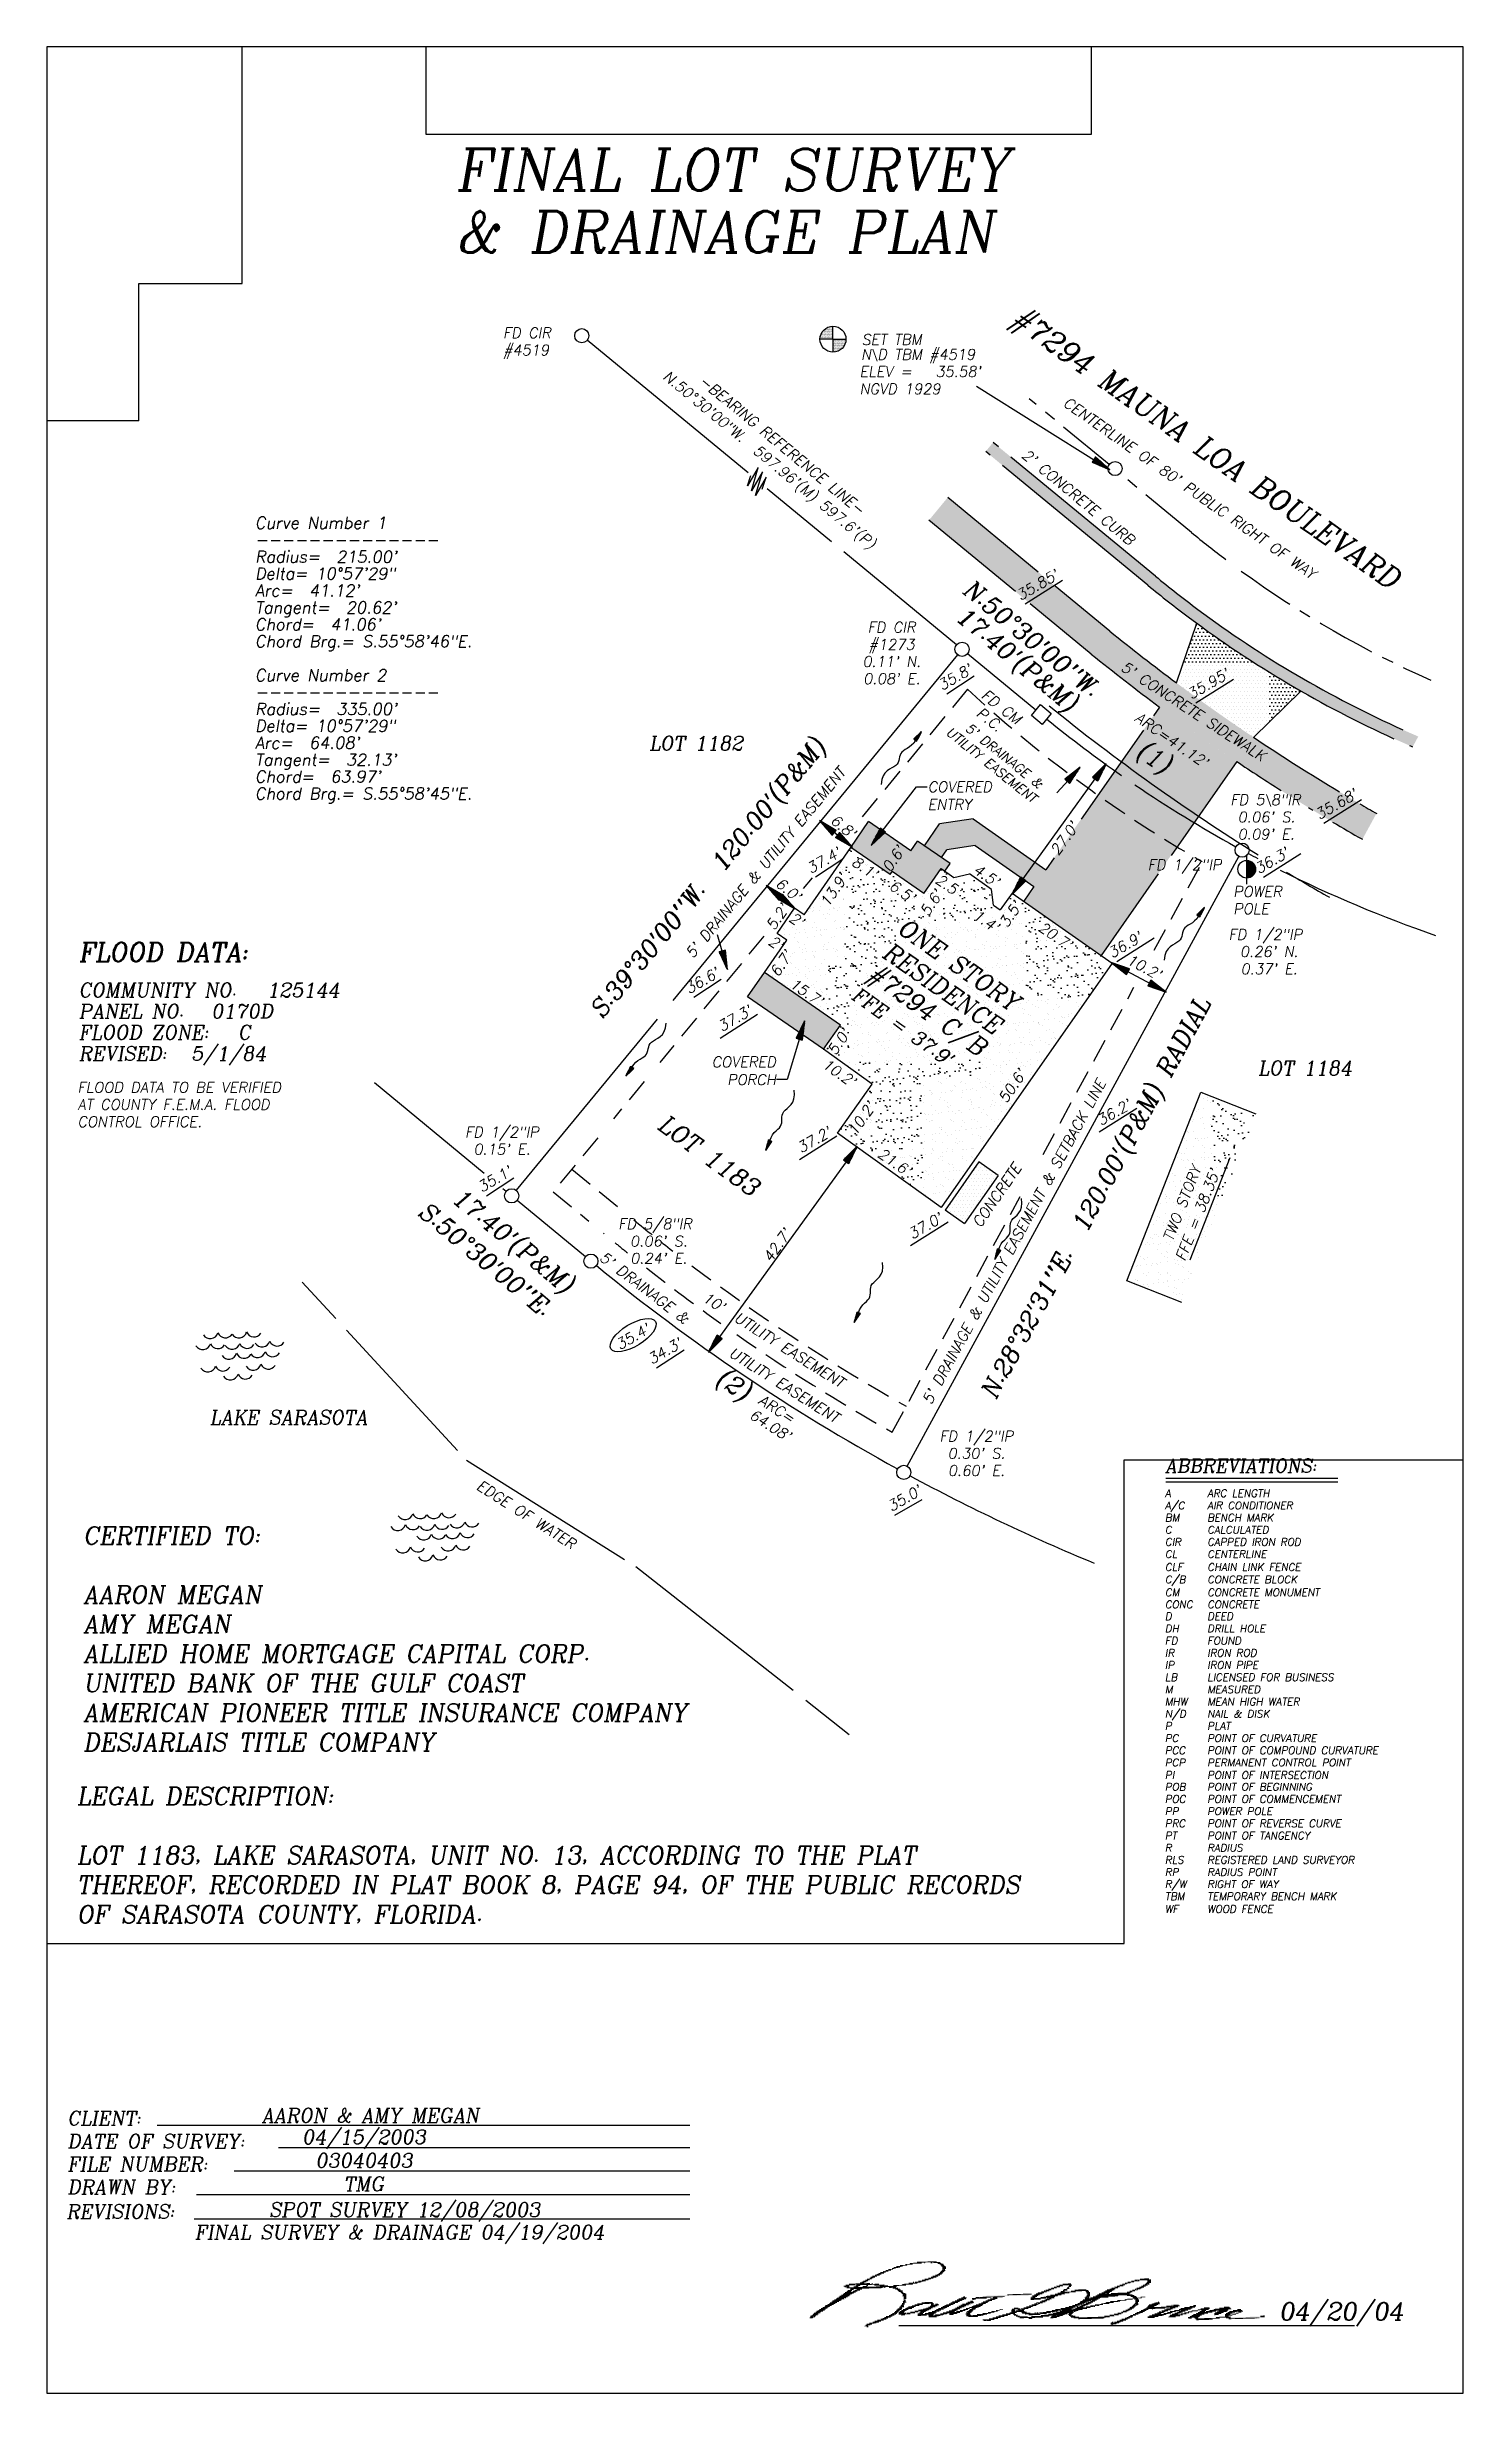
# Model space of a CAD drawing. Extents: x 331 to 571, y 362 to 759.
import ezdxf
from ezdxf.enums import TextEntityAlignment as Align

# ---------------------------------------------------------------- set-up
doc = ezdxf.new("R2010")
doc.units = 0
doc.header["$LTSCALE"] = 8
doc.header["$MEASUREMENT"] = 0
doc.linetypes.add('CENTER', pattern=[2, 1.25, -0.25, 0.25, -0.25])
doc.linetypes.add('DASHED', pattern=[0.75, 0.5, -0.25])
doc.layers.get('0').update_dxf_attribs({"linetype": 'CONTINUOUS'})
for name, color, linetype in [('CL', 7, 'CENTER'), ('D', 7, 'DASHED'), ('ELE', 1, 'CONTINUOUS'), ('H', 6, 'CONTINUOUS'), ('P1', 1, 'CONTINUOUS'), ('P2', 2, 'CONTINUOUS'), ('P3', 3, 'CONTINUOUS'), ('P5', 5, 'CONTINUOUS'), ('PEN1', 1, 'CONTINUOUS'), ('PEN2', 2, 'CONTINUOUS'), ('T1', 7, 'CONTINUOUS')]:
    doc.layers.add(name, color=color, linetype=linetype)
doc.styles.add('L100', font='romanc.shx', dxfattribs={"oblique": 10, "height": 3})
doc.styles.add('L60', font='romanc.shx', dxfattribs={"oblique": 10, "height": 1.8})
doc.styles.add('L80', font='romanc.shx', dxfattribs={"oblique": 10, "height": 2.4})
doc.styles.add('ROMANC', font='romanc.shx', dxfattribs={"oblique": 10})
doc.dimstyles.new('DEFAULT', dxfattribs={"dimscale": 1.25, "dimtxt": 1.8, "dimasz": 1, "dimexe": 0.2, "dimexo": 1, "dimgap": 0.1, "dimtad": 1, "dimdec": 1, "dimzin": 0, "dimdsep": 46, "dimtxsty": 'L60', "dimblk": 'ARHEAD', "dimblk1": 'ARHEAD', "dimblk2": 'ARHEAD', "dimcen": 0.1, "dimse1": 1, "dimse2": 1, "dimclrd": 1, "dimclre": 10, "dimclrt": 1, "dimaunit": 1, "dimadec": 0, "dimazin": 0, "dimtfac": 1, "dimtdec": 1, "dimtofl": 0, "dimtmove": 2, "dimatfit": 3, "dimldrblk": 'ARHEAD', "dimfxl": 0, "dimtolj": 1, "dimtzin": 0, "dimarcsym": 0})

msp = doc.modelspace()

# ---------------------------------------------------------------- texts
at = {"layer": 'P1', "style": 'ROMANC', "oblique": 10}
for s, height, p in [('FD CIR', 1.8, (408.79, 709.84)), ('#4519', 1.8, (408.79, 706.93)), ('Curve Number 1', 2, (366.74, 677.55)), ("Radius=  215.00'", 2, (366.74, 671.81)), ('--------------', 2, (366.74, 674.68)), ("Arc=  41.12'", 2, (366.74, 666.08)), ('Delta= 10%%d57\'29"', 2, (366.74, 668.95)), ("Tangent=  20.62'", 2, (366.74, 663.21)), ("Chord=  41.06'", 2, (366.74, 660.35)), ('Chord Brg.= S.55%%d58\'46"E.', 2, (366.74, 657.48)), ('Curve Number 2', 2, (366.74, 651.75)), ("Radius=  335.00'", 2, (366.74, 646.01)), ('--------------', 2, (366.74, 648.88)), ('Delta= 10%%d57\'29"', 2, (366.74, 643.15)), ("Arc=  64.08'", 2, (366.74, 640.28)), ('LOT 1182', 2.4, (433.52, 640.01)), ("Chord=  63.97'", 2, (366.74, 634.55)), ("Tangent=  32.13'", 2, (366.74, 637.41)), ('Chord Brg.= S.55%%d58\'45"E.', 2, (366.74, 631.68)), ('FD 5\\8"IR', 1.8, (532.05, 630.73)), (" 0.06' S.", 1.8, (532.05, 627.81)), (" 0.09' E.", 1.8, (532.05, 624.9)), ('FD 1/2"IP', 1.8, (518.04, 619.73)), ('POWER', 1.8, (532.53, 615.17)), ('POLE', 1.8, (532.53, 612.26)), ('LOT 1184', 2.4, (536.7, 584.98)), ('LAKE SARASOTA', 2.4, (359.05, 525.81)), ('SPOT SURVEY 12/08/2003', 2.4, (369.11, 391.56)), ('FINAL SURVEY & DRAINAGE 04/19/2004', 2.4, (356.5, 387.75))]:
    msp.add_text(s, height=height, dxfattribs=at).set_placement(p)
for s, p in [('N.50%%d30\'00"W.  597.96\'(M) 597.6\'(P)', (453.9, 689.11)), ('-BEARING REFERENCE LINE-', (456.08, 691.72))]:
    msp.add_text(s, height=1.8, rotation=320.5, dxfattribs=at).set_placement(p, align=Align.MIDDLE)
for s, height, rotation, p in [("CENTERLINE OF 80' PUBLIC RIGHT OF WAY", 1.8, 324.9798, (503.54, 698.49)), ("2' CONCRETE CURB", 1.8, 320.5, (496.54, 689.76)), ("5' CONCRETE SIDEWALK", 1.8, 326.952, (513.33, 653.65)), ('FD CM', 1.8, 322.0726, (489.65, 649.03)), ("5' DRAINAGE &", 1.584, 321.2826, (486.99, 643.47)), (' P.C.', 1.8, 322.0726, (487.86, 646.74)), ("ARC=41.12'", 1.8, 325.3388, (515.69, 645.12)), ('UTILITY EASEMENT', 1.584, 321.2826, (483.73, 642.79)), ("5' DRAINAGE & UTILITY EASEMENT", 1.8, 50.5, (440.96, 604.64)), ("8.1'", 1.8, 325.0122, (467.7, 620.68)), ("0.6'", 1.8, 55.3627, (474.4, 619.22)), ("4.5'", 1.8, 325.0122, (488.31, 619.39)), ("13.9'", 1.8, 55.3627, (463.83, 613.3)), ("6.5'", 1.8, 325.0122, (474.05, 616.66)), ("5.6'", 1.8, 55.3627, (480.81, 611.77)), ("2.5'", 1.8, 325.0122, (481.89, 617.68)), ("5.2'", 1.8, 55.3627, (454.75, 609.38)), ("2'", 1.8, 325.0122, (457.1, 611.2)), ("1.4'", 1.8, 325.0122, (488.26, 611.68)), ("3.5'", 1.8, 55.3627, (494.21, 609.82)), ("2'", 1.8, 325.0122, (453.58, 607.25)), ("20.7'", 1.8, 325.0122, (499.35, 609.59)), ("6.7'", 1.8, 55.3627, (455.39, 601.48)), ("15.7'", 1.8, 325.0122, (457.18, 600.05)), ("FFE = 37.9'", 2.4, 324.1431, (467.67, 598.1)), ("5.0'", 1.8, 55.3627, (465.14, 588.22)), ("5' DRAINAGE & UTILITY EASEMENT & SETBACK LINE", 1.8, 61.4582, (481.32, 529.03)), ("10.2'", 1.8, 325.0122, (462.72, 586.4)), ("50.6'", 1.8, 55.3627, (494.08, 580.1)), ("10.2'", 1.8, 55.3627, (468.54, 574.58)), ("21.6'", 1.8, 325.0122, (472.12, 571.27)), ('CONCRETE', 1.8, 55.3627, (489.68, 559.01)), ('TWO STORY', 1.8, 68.5477, (522.22, 556.64)), ("  FFE = 38.35'", 1.8, 68.5477, (523.43, 551.05)), ("5' DRAINAGE &", 1.8, 322.8165, (424.96, 553.74)), ("10'  UTILITY EASEMENT", 1.8, 327.6769, (442.44, 546.78)), ('UTILITY EASEMENT', 1.8, 327.6769, (446.91, 537.44)), ('ARC=', 1.8, 327.7487, (451.92, 529.42)), ("64.08'", 1.8, 327.7487, (450.36, 526.95)), ('EDGE OF WATER', 1.8, 327.4851, (404.12, 514.94))]:
    msp.add_text(s, height=height, rotation=rotation, dxfattribs=at).set_placement(p)
for s, p in [('FD CIR', (474.64, 659.97)), ("0.11' N.", (474.64, 654.14)), ('#1273', (474.64, 657.06)), ("0.08' E.", (474.64, 651.23)), ('FD 1/2"IP', (537.99, 607.91)), (" 0.26' N.", (537.99, 605)), (" 0.37' E.", (537.99, 602.08)), ('FD 1/2"IP', (408.6, 574.43)), ("0.15' E.", (408.6, 571.52)), ('FD 5/8"IR', (434.55, 558.87)), (" 0.06' S.", (434.55, 555.95)), (" 0.24' E.", (434.55, 553.04)), ('FD 1/2"IP', (489, 522.91)), ("0.30' S.", (489, 520)), ("0.60' E.", (489, 517.08))]:
    msp.add_text(s, height=1.8, dxfattribs=at).set_placement(p, align=Align.CENTER)
at = {"layer": 'P1', "color": 1, "char_height": 1.8001, "style": 'ROMANC'}
for s, insert, width, attachment_point in [('\\A1;COVERED ENTRY', (480.76, 634.72), 10.9844, 1), ('\\A1;COVERED PORCH', (455.03, 583.31), 18.1113, 9)]:
    msp.add_mtext(s, dxfattribs=dict(at, insert=insert, width=width, attachment_point=attachment_point))
at = {"layer": 'P1', "color": 1, "char_height": 1.8, "attachment_point": 5, "style": 'ROMANC'}
for s, insert, rotation in [("\\A1;6.8'", (466.46, 627.07), 320.5), ("\\A1;27.0'", (503.93, 625.1), 54.1524), ("\\A1;6.0'", (457.17, 616.38), 320.5), ("\\A1;10.2'", (517.46, 603.29), 331.4582), ("\\A1;42.7'", (455.25, 556.15), 54.1186)]:
    msp.add_mtext(s, dxfattribs=dict(at, insert=insert, rotation=rotation))
at = {"layer": 'P1', "char_height": 3, "attachment_point": 1, "style": 'ROMANC'}
for s, insert, width in [('CERTIFIED TO:\\P\\PAARON MEGAN\\PAMY MEGAN\\PALLIED HOME MORTGAGE CAPITAL CORP.\\PUNITED BANK OF THE GULF COAST\\PAMERICAN PIONEER TITLE INSURANCE COMPANY\\PDESJARLAIS TITLE COMPANY', (337.61, 508.47), 171.6), ('LEGAL DESCRIPTION:\\P\\PLOT 1183, LAKE SARASOTA, UNIT NO. 13, ACCORDING TO THE PLAT THEREOF, RECORDED IN PLAT BOOK 8, PAGE 94, OF THE PUBLIC RECORDS OF SARASOTA COUNTY, FLORIDA.', (336.53, 464.32), 174.9)]:
    msp.add_mtext(s, dxfattribs=dict(at, insert=insert, width=width))
at = {"layer": 'P2', "style": 'ROMANC', "oblique": 10}
for s, height, rotation, p in [('#7294 MAUNA LOA BOULEVARD', 3.6, 324.9798, (494.47, 712.44)), ('LOT 1183', 3, 323.7907, (434.74, 576.08))]:
    msp.add_text(s, height=height, rotation=rotation, dxfattribs=at).set_placement(p)
for s, rotation, p in [('N.50%%d30\'00"W.', 320.5, (498.34, 658.96)), (" 17.40'(P&M)", 320.5, (495, 655.94)), ('S.39%%d30\'00"W.  120.00\'(P&M)', 50.5, (443.63, 618.32)), ('(1)', 325.9791, (519.05, 638.69)), ('N.28%%d32\'31"E.  120.00\'(P&M) RADIAL', 61.4582, (509.35, 564.05)), (" 17.40'(P&M)", 320.5, (409.62, 557.42)), ('S.50%%d30\'00"E.', 320.5, (405.77, 553.78)), ('(2)', 325.9791, (447.76, 532.38))]:
    msp.add_text(s, height=3, rotation=rotation, dxfattribs=at).set_placement(p, align=Align.MIDDLE)
at = {"layer": 'PEN2', "style": 'ROMANC', "oblique": 10}
for s, p in [('FINAL LOT SURVEY', (400.64, 734.85)), ('& DRAINAGE PLAN', (400.64, 724.33))]:
    msp.add_text(s, height=7.0499, dxfattribs=at).set_placement(p)
at = {"layer": 'T1', "style": 'ROMANC', "oblique": 10}
for s, p in [("35.85'", (496.47, 665.33)), ("35.8'", (483.17, 650.09)), ("35.95'", (525.42, 648.57)), ("35.68'", (547.11, 628.19)), ("37.4'", (460.93, 619.06)), ("36.3'", (536.85, 619.02)), ("36.9'", (512.01, 604.74)), ("36.6'", (440.3, 598.68)), ("37.3'", (445.86, 592.28)), ("36.2'", (510.11, 576.36)), ("37.2'", (459.3, 571.71)), ("35.1'", (405.16, 565.06)), ("37.0'", (478.14, 557.12)), ("35.4'", (428.57, 538.37)), ("34.3'", (433.99, 535.92)), ("35.0'", (474.6, 510.97))]:
    msp.add_text(s, height=1.8, rotation=30, dxfattribs=at).set_placement(p)

# ---------------------------------------------------------------- blocks, each defined once
blk = doc.blocks.new('IR')
at = {"color": 7}
blk.add_circle((0, 0), 0.04, dxfattribs=at)
blk = doc.blocks.new('CM')
blk.add_lwpolyline([(-0.04, 0.04), (0.04, 0.04), (0.04, -0.04), (-0.04, -0.04)], close=True)
blk = doc.blocks.new('ZZ')
at = {"layer": 'P1'}
for p, q in [((-1.58, 0.99), (1.79, 3.28)), ((1.92, 2.27), (-1.58, 0.99)), ((1.79, 3.28), (-1.54, 2.03)), ((-1.54, 2.03), (-0.01, 3.05)), ((-1.54, -0.08), (1.92, 2.27)), ((1.82, 1.19), (-1.54, -0.08)), ((0, 0), (1.82, 1.19))]:
    blk.add_line(p, q, dxfattribs=at)
blk = doc.blocks.new('GP')
at = {"color": 5}
blk.add_line((0.01, -1.5), (0.01, 1.5), dxfattribs=at)
at = {"color": 5, "const_width": 1.5}
for points in [[(0.01, 0.75, -0.410472), (0.75, 0, -1)], [(0.75, 0, -0.410472), (0.01, -0.75, -1)]]:
    blk.add_lwpolyline(points, format="xyb", dxfattribs=at)
at = {"color": 1}
blk.add_circle((0, 0), 1.5, dxfattribs=at)
at = {"layer": 'P1'}
blk.add_line((0, -2.5), (0, 2.5), dxfattribs=at)
blk = doc.blocks.new('*X27')
at = {"color": 0}
for p, q in [((501.8125, 862.625), (501.8125, 862.625)), ((501.9375, 862.625), (501.9375, 862.625)), ((502.0625, 862.625), (502.0625, 862.625)), ((502.1875, 862.625), (502.1875, 862.625)), ((502.3125, 862.625), (502.3125, 862.625)), ((502.4375, 862.625), (502.4375, 862.625)), ((500.25, 860.75), (500.25, 860.75)), ((500.3125, 860.875), (500.3125, 860.875)), ((500.3125, 860.625), (500.3125, 860.625)), ((500.375, 861.25), (500.375, 861.25)), ((500.375, 861), (500.375, 861)), ((500.375, 860.75), (500.375, 860.75)), ((500.4375, 861.375), (500.4375, 861.375)), ((500.4375, 861.125), (500.4375, 861.125)), ((500.4375, 860.875), (500.4375, 860.875)), ((500.4375, 860.625), (500.4375, 860.625)), ((500.5, 861.5), (500.5, 861.5)), ((500.5, 861.25), (500.5, 861.25)), ((500.5, 861), (500.5, 861)), ((500.5, 860.75), (500.5, 860.75)), ((500.5625, 861.625), (500.5625, 861.625)), ((500.5625, 861.375), (500.5625, 861.375)), ((500.5625, 861.125), (500.5625, 861.125)), ((500.5625, 860.875), (500.5625, 860.875)), ((500.5625, 860.625), (500.5625, 860.625)), ((500.625, 861.75), (500.625, 861.75)), ((500.625, 861.5), (500.625, 861.5)), ((500.625, 861.25), (500.625, 861.25)), ((500.625, 861), (500.625, 861)), ((500.625, 860.75), (500.625, 860.75)), ((500.6875, 861.625), (500.6875, 861.625)), ((500.6875, 861.375), (500.6875, 861.375)), ((500.6875, 861.125), (500.6875, 861.125)), ((500.6875, 860.875), (500.6875, 860.875)), ((500.6875, 860.625), (500.6875, 860.625)), ((500.75, 861.75), (500.75, 861.75)), ((500.75, 861.5), (500.75, 861.5)), ((500.75, 861.25), (500.75, 861.25)), ((500.75, 861), (500.75, 861)), ((500.75, 860.75), (500.75, 860.75)), ((500.8125, 861.875), (500.8125, 861.875)), ((500.8125, 861.625), (500.8125, 861.625)), ((500.8125, 861.375), (500.8125, 861.375)), ((500.8125, 861.125), (500.8125, 861.125)), ((500.8125, 860.875), (500.8125, 860.875)), ((500.8125, 860.625), (500.8125, 860.625)), ((500.875, 862), (500.875, 862)), ((500.875, 861.75), (500.875, 861.75)), ((500.875, 861.5), (500.875, 861.5)), ((500.875, 861.25), (500.875, 861.25)), ((500.875, 861), (500.875, 861)), ((500.875, 860.75), (500.875, 860.75)), ((500.9375, 862.125), (500.9375, 862.125)), ((500.9375, 861.875), (500.9375, 861.875)), ((500.9375, 861.625), (500.9375, 861.625)), ((500.9375, 861.375), (500.9375, 861.375)), ((500.9375, 861.125), (500.9375, 861.125)), ((500.9375, 860.875), (500.9375, 860.875)), ((500.9375, 860.625), (500.9375, 860.625)), ((501, 862), (501, 862)), ((501, 861.75), (501, 861.75)), ((501, 861.5), (501, 861.5)), ((501, 861.25), (501, 861.25)), ((501, 861), (501, 861)), ((501, 860.75), (501, 860.75)), ((501.0625, 862.125), (501.0625, 862.125)), ((501.0625, 861.875), (501.0625, 861.875)), ((501.0625, 861.625), (501.0625, 861.625)), ((501.0625, 861.375), (501.0625, 861.375)), ((501.0625, 861.125), (501.0625, 861.125)), ((501.0625, 860.875), (501.0625, 860.875)), ((501.0625, 860.625), (501.0625, 860.625)), ((501.125, 862.25), (501.125, 862.25)), ((501.125, 862), (501.125, 862)), ((501.125, 861.75), (501.125, 861.75)), ((501.125, 861.5), (501.125, 861.5)), ((501.125, 861.25), (501.125, 861.25)), ((501.125, 861), (501.125, 861)), ((501.125, 860.75), (501.125, 860.75)), ((501.1875, 862.125), (501.1875, 862.125)), ((501.1875, 861.875), (501.1875, 861.875)), ((501.1875, 861.625), (501.1875, 861.625)), ((501.1875, 861.375), (501.1875, 861.375)), ((501.1875, 861.125), (501.1875, 861.125)), ((501.1875, 860.875), (501.1875, 860.875)), ((501.1875, 860.625), (501.1875, 860.625)), ((501.25, 862.25), (501.25, 862.25)), ((501.25, 862), (501.25, 862)), ((501.25, 861.75), (501.25, 861.75)), ((501.25, 861.5), (501.25, 861.5)), ((501.25, 861.25), (501.25, 861.25)), ((501.25, 861), (501.25, 861)), ((501.25, 860.75), (501.25, 860.75)), ((501.3125, 862.375), (501.3125, 862.375)), ((501.3125, 862.125), (501.3125, 862.125)), ((501.3125, 861.875), (501.3125, 861.875)), ((501.3125, 861.625), (501.3125, 861.625)), ((501.3125, 861.375), (501.3125, 861.375)), ((501.3125, 861.125), (501.3125, 861.125)), ((501.3125, 860.875), (501.3125, 860.875)), ((501.3125, 860.625), (501.3125, 860.625)), ((501.375, 862.25), (501.375, 862.25)), ((501.375, 862), (501.375, 862)), ((501.375, 861.75), (501.375, 861.75)), ((501.375, 861.5), (501.375, 861.5)), ((501.375, 861.25), (501.375, 861.25)), ((501.375, 861), (501.375, 861)), ((501.375, 860.75), (501.375, 860.75)), ((501.4375, 862.375), (501.4375, 862.375)), ((501.4375, 862.125), (501.4375, 862.125)), ((501.4375, 861.875), (501.4375, 861.875)), ((501.4375, 861.625), (501.4375, 861.625)), ((501.4375, 861.375), (501.4375, 861.375)), ((501.4375, 861.125), (501.4375, 861.125)), ((501.4375, 860.875), (501.4375, 860.875)), ((501.4375, 860.625), (501.4375, 860.625)), ((501.5, 862.5), (501.5, 862.5)), ((501.5, 862.25), (501.5, 862.25)), ((501.5, 862), (501.5, 862)), ((501.5, 861.75), (501.5, 861.75)), ((501.5, 861.5), (501.5, 861.5)), ((501.5, 861.25), (501.5, 861.25)), ((501.5, 861), (501.5, 861)), ((501.5, 860.75), (501.5, 860.75)), ((501.5625, 862.375), (501.5625, 862.375)), ((501.5625, 862.125), (501.5625, 862.125)), ((501.5625, 861.875), (501.5625, 861.875)), ((501.5625, 861.625), (501.5625, 861.625)), ((501.5625, 861.375), (501.5625, 861.375)), ((501.5625, 861.125), (501.5625, 861.125)), ((501.5625, 860.875), (501.5625, 860.875)), ((501.5625, 860.625), (501.5625, 860.625)), ((501.625, 862.5), (501.625, 862.5)), ((501.625, 862.25), (501.625, 862.25)), ((501.625, 862), (501.625, 862)), ((501.625, 861.75), (501.625, 861.75)), ((501.625, 861.5), (501.625, 861.5)), ((501.625, 861.25), (501.625, 861.25)), ((501.625, 861), (501.625, 861)), ((501.625, 860.75), (501.625, 860.75)), ((501.6875, 862.375), (501.6875, 862.375)), ((501.6875, 862.125), (501.6875, 862.125)), ((501.6875, 861.875), (501.6875, 861.875)), ((501.6875, 861.625), (501.6875, 861.625)), ((501.6875, 861.375), (501.6875, 861.375)), ((501.6875, 861.125), (501.6875, 861.125)), ((501.6875, 860.875), (501.6875, 860.875)), ((501.6875, 860.625), (501.6875, 860.625)), ((501.75, 862.5), (501.75, 862.5)), ((501.75, 862.25), (501.75, 862.25)), ((501.75, 862), (501.75, 862)), ((501.75, 861.75), (501.75, 861.75)), ((501.75, 861.5), (501.75, 861.5)), ((501.75, 861.25), (501.75, 861.25)), ((501.75, 861), (501.75, 861)), ((501.75, 860.75), (501.75, 860.75)), ((501.8125, 862.375), (501.8125, 862.375)), ((501.8125, 862.125), (501.8125, 862.125)), ((501.8125, 861.875), (501.8125, 861.875)), ((501.8125, 861.625), (501.8125, 861.625)), ((501.8125, 861.375), (501.8125, 861.375)), ((501.8125, 861.125), (501.8125, 861.125)), ((501.8125, 860.875), (501.8125, 860.875)), ((501.8125, 860.625), (501.8125, 860.625)), ((501.875, 862.5), (501.875, 862.5)), ((501.875, 862.25), (501.875, 862.25)), ((501.875, 862), (501.875, 862)), ((501.875, 861.75), (501.875, 861.75)), ((501.875, 861.5), (501.875, 861.5)), ((501.875, 861.25), (501.875, 861.25)), ((501.875, 861), (501.875, 861)), ((501.875, 860.75), (501.875, 860.75)), ((501.9375, 862.375), (501.9375, 862.375)), ((501.9375, 862.125), (501.9375, 862.125)), ((501.9375, 861.875), (501.9375, 861.875)), ((501.9375, 861.625), (501.9375, 861.625)), ((501.9375, 861.375), (501.9375, 861.375)), ((501.9375, 861.125), (501.9375, 861.125)), ((501.9375, 860.875), (501.9375, 860.875)), ((501.9375, 860.625), (501.9375, 860.625)), ((502, 862.5), (502, 862.5)), ((502, 862.25), (502, 862.25)), ((502, 862), (502, 862)), ((502, 861.75), (502, 861.75)), ((502, 861.5), (502, 861.5)), ((502, 861.25), (502, 861.25)), ((502, 861), (502, 861)), ((502, 860.75), (502, 860.75)), ((502.0625, 862.375), (502.0625, 862.375)), ((502.0625, 862.125), (502.0625, 862.125)), ((502.0625, 861.875), (502.0625, 861.875)), ((502.0625, 861.625), (502.0625, 861.625)), ((502.0625, 861.375), (502.0625, 861.375)), ((502.0625, 861.125), (502.0625, 861.125)), ((502.0625, 860.875), (502.0625, 860.875)), ((502.0625, 860.625), (502.0625, 860.625)), ((502.125, 862.5), (502.125, 862.5)), ((502.125, 862.25), (502.125, 862.25)), ((502.125, 862), (502.125, 862)), ((502.125, 861.75), (502.125, 861.75)), ((502.125, 861.5), (502.125, 861.5)), ((502.125, 861.25), (502.125, 861.25)), ((502.125, 861), (502.125, 861)), ((502.125, 860.75), (502.125, 860.75)), ((502.1875, 862.375), (502.1875, 862.375)), ((502.1875, 862.125), (502.1875, 862.125)), ((502.1875, 861.875), (502.1875, 861.875)), ((502.1875, 861.625), (502.1875, 861.625)), ((502.1875, 861.375), (502.1875, 861.375)), ((502.1875, 861.125), (502.1875, 861.125)), ((502.1875, 860.875), (502.1875, 860.875)), ((502.1875, 860.625), (502.1875, 860.625)), ((502.25, 862.5), (502.25, 862.5)), ((502.25, 862.25), (502.25, 862.25)), ((502.25, 862), (502.25, 862)), ((502.25, 861.75), (502.25, 861.75)), ((502.25, 861.5), (502.25, 861.5)), ((502.25, 861.25), (502.25, 861.25)), ((502.25, 861), (502.25, 861)), ((502.25, 860.75), (502.25, 860.75)), ((502.3125, 862.375), (502.3125, 862.375)), ((502.3125, 862.125), (502.3125, 862.125)), ((502.3125, 861.875), (502.3125, 861.875)), ((502.3125, 861.625), (502.3125, 861.625)), ((502.3125, 861.375), (502.3125, 861.375)), ((502.3125, 861.125), (502.3125, 861.125)), ((502.3125, 860.875), (502.3125, 860.875)), ((502.3125, 860.625), (502.3125, 860.625)), ((502.375, 862.5), (502.375, 862.5)), ((502.375, 862.25), (502.375, 862.25)), ((502.375, 862), (502.375, 862)), ((502.375, 861.75), (502.375, 861.75)), ((502.375, 861.5), (502.375, 861.5)), ((502.375, 861.25), (502.375, 861.25)), ((502.375, 861), (502.375, 861)), ((502.375, 860.75), (502.375, 860.75)), ((502.4375, 862.375), (502.4375, 862.375)), ((502.4375, 862.125), (502.4375, 862.125)), ((502.4375, 861.875), (502.4375, 861.875)), ((502.4375, 861.625), (502.4375, 861.625)), ((502.4375, 861.375), (502.4375, 861.375)), ((502.4375, 861.125), (502.4375, 861.125)), ((502.4375, 860.875), (502.4375, 860.875)), ((502.4375, 860.625), (502.4375, 860.625)), ((502.5, 860.5), (502.5, 860.5)), ((502.5, 860.25), (502.5, 860.25)), ((502.5, 860), (502.5, 860)), ((502.5, 859.75), (502.5, 859.75)), ((502.5, 859.5), (502.5, 859.5)), ((502.5, 859.25), (502.5, 859.25)), ((502.5, 859), (502.5, 859)), ((502.5, 858.75), (502.5, 858.75)), ((502.5625, 860.375), (502.5625, 860.375)), ((502.5625, 860.125), (502.5625, 860.125)), ((502.5625, 859.875), (502.5625, 859.875)), ((502.5625, 859.625), (502.5625, 859.625)), ((502.5625, 859.375), (502.5625, 859.375)), ((502.5625, 859.125), (502.5625, 859.125)), ((502.5625, 858.875), (502.5625, 858.875)), ((502.5625, 858.625), (502.5625, 858.625)), ((502.625, 860.5), (502.625, 860.5)), ((502.625, 860.25), (502.625, 860.25)), ((502.625, 860), (502.625, 860)), ((502.625, 859.75), (502.625, 859.75)), ((502.625, 859.5), (502.625, 859.5)), ((502.625, 859.25), (502.625, 859.25)), ((502.625, 859), (502.625, 859)), ((502.625, 858.75), (502.625, 858.75)), ((502.6875, 860.375), (502.6875, 860.375)), ((502.6875, 860.125), (502.6875, 860.125)), ((502.6875, 859.875), (502.6875, 859.875)), ((502.6875, 859.625), (502.6875, 859.625)), ((502.6875, 859.375), (502.6875, 859.375)), ((502.6875, 859.125), (502.6875, 859.125)), ((502.6875, 858.875), (502.6875, 858.875)), ((502.6875, 858.625), (502.6875, 858.625)), ((502.75, 860.5), (502.75, 860.5)), ((502.75, 860.25), (502.75, 860.25)), ((502.75, 860), (502.75, 860)), ((502.75, 859.75), (502.75, 859.75)), ((502.75, 859.5), (502.75, 859.5)), ((502.75, 859.25), (502.75, 859.25)), ((502.75, 859), (502.75, 859)), ((502.75, 858.75), (502.75, 858.75)), ((502.8125, 860.375), (502.8125, 860.375)), ((502.8125, 860.125), (502.8125, 860.125)), ((502.8125, 859.875), (502.8125, 859.875)), ((502.8125, 859.625), (502.8125, 859.625)), ((502.8125, 859.375), (502.8125, 859.375)), ((502.8125, 859.125), (502.8125, 859.125)), ((502.8125, 858.875), (502.8125, 858.875)), ((502.8125, 858.625), (502.8125, 858.625)), ((502.875, 860.5), (502.875, 860.5)), ((502.875, 860.25), (502.875, 860.25)), ((502.875, 860), (502.875, 860)), ((502.875, 859.75), (502.875, 859.75)), ((502.875, 859.5), (502.875, 859.5)), ((502.875, 859.25), (502.875, 859.25)), ((502.875, 859), (502.875, 859)), ((502.875, 858.75), (502.875, 858.75)), ((502.9375, 860.375), (502.9375, 860.375)), ((502.9375, 860.125), (502.9375, 860.125)), ((502.9375, 859.875), (502.9375, 859.875)), ((502.9375, 859.625), (502.9375, 859.625)), ((502.9375, 859.375), (502.9375, 859.375)), ((502.9375, 859.125), (502.9375, 859.125)), ((502.9375, 858.875), (502.9375, 858.875)), ((502.9375, 858.625), (502.9375, 858.625)), ((503, 860.5), (503, 860.5)), ((503, 860.25), (503, 860.25)), ((503, 860), (503, 860)), ((503, 859.75), (503, 859.75)), ((503, 859.5), (503, 859.5)), ((503, 859.25), (503, 859.25)), ((503, 859), (503, 859)), ((503, 858.75), (503, 858.75)), ((503.0625, 860.375), (503.0625, 860.375)), ((503.0625, 860.125), (503.0625, 860.125)), ((503.0625, 859.875), (503.0625, 859.875)), ((503.0625, 859.625), (503.0625, 859.625)), ((503.0625, 859.375), (503.0625, 859.375)), ((503.0625, 859.125), (503.0625, 859.125)), ((503.0625, 858.875), (503.0625, 858.875)), ((503.0625, 858.625), (503.0625, 858.625)), ((503.125, 860.5), (503.125, 860.5)), ((503.125, 860.25), (503.125, 860.25)), ((503.125, 860), (503.125, 860)), ((503.125, 859.75), (503.125, 859.75)), ((503.125, 859.5), (503.125, 859.5)), ((503.125, 859.25), (503.125, 859.25)), ((503.125, 859), (503.125, 859)), ((503.125, 858.75), (503.125, 858.75)), ((503.1875, 860.375), (503.1875, 860.375)), ((503.1875, 860.125), (503.1875, 860.125)), ((503.1875, 859.875), (503.1875, 859.875)), ((503.1875, 859.625), (503.1875, 859.625)), ((503.1875, 859.375), (503.1875, 859.375)), ((503.1875, 859.125), (503.1875, 859.125)), ((503.1875, 858.875), (503.1875, 858.875)), ((503.1875, 858.625), (503.1875, 858.625)), ((503.25, 860.5), (503.25, 860.5)), ((503.25, 860.25), (503.25, 860.25)), ((503.25, 860), (503.25, 860)), ((503.25, 859.75), (503.25, 859.75)), ((503.25, 859.5), (503.25, 859.5)), ((503.25, 859.25), (503.25, 859.25)), ((503.25, 859), (503.25, 859)), ((503.25, 858.75), (503.25, 858.75)), ((503.3125, 860.375), (503.3125, 860.375)), ((503.3125, 860.125), (503.3125, 860.125)), ((503.3125, 859.875), (503.3125, 859.875)), ((503.3125, 859.625), (503.3125, 859.625)), ((503.3125, 859.375), (503.3125, 859.375)), ((503.3125, 859.125), (503.3125, 859.125)), ((503.3125, 858.875), (503.3125, 858.875)), ((503.3125, 858.625), (503.3125, 858.625)), ((503.375, 860.5), (503.375, 860.5)), ((503.375, 860.25), (503.375, 860.25)), ((503.375, 860), (503.375, 860)), ((503.375, 859.75), (503.375, 859.75)), ((503.375, 859.5), (503.375, 859.5)), ((503.375, 859.25), (503.375, 859.25)), ((503.375, 859), (503.375, 859)), ((503.375, 858.75), (503.375, 858.75)), ((503.4375, 860.375), (503.4375, 860.375)), ((503.4375, 860.125), (503.4375, 860.125)), ((503.4375, 859.875), (503.4375, 859.875)), ((503.4375, 859.625), (503.4375, 859.625)), ((503.4375, 859.375), (503.4375, 859.375)), ((503.4375, 859.125), (503.4375, 859.125)), ((503.4375, 858.875), (503.4375, 858.875)), ((503.4375, 858.625), (503.4375, 858.625)), ((503.5, 860.5), (503.5, 860.5)), ((503.5, 860.25), (503.5, 860.25)), ((503.5, 860), (503.5, 860)), ((503.5, 859.75), (503.5, 859.75)), ((503.5, 859.5), (503.5, 859.5)), ((503.5, 859.25), (503.5, 859.25)), ((503.5, 859), (503.5, 859)), ((503.5, 858.75), (503.5, 858.75)), ((503.5625, 860.375), (503.5625, 860.375)), ((503.5625, 860.125), (503.5625, 860.125)), ((503.5625, 859.875), (503.5625, 859.875)), ((503.5625, 859.625), (503.5625, 859.625)), ((503.5625, 859.375), (503.5625, 859.375)), ((503.5625, 859.125), (503.5625, 859.125)), ((503.5625, 858.875), (503.5625, 858.875)), ((503.625, 860.5), (503.625, 860.5)), ((503.625, 860.25), (503.625, 860.25)), ((503.625, 860), (503.625, 860)), ((503.625, 859.75), (503.625, 859.75)), ((503.625, 859.5), (503.625, 859.5)), ((503.625, 859.25), (503.625, 859.25)), ((503.625, 859), (503.625, 859)), ((503.625, 858.75), (503.625, 858.75)), ((503.6875, 860.375), (503.6875, 860.375)), ((503.6875, 860.125), (503.6875, 860.125)), ((503.6875, 859.875), (503.6875, 859.875)), ((503.6875, 859.625), (503.6875, 859.625)), ((503.6875, 859.375), (503.6875, 859.375)), ((503.6875, 859.125), (503.6875, 859.125)), ((503.6875, 858.875), (503.6875, 858.875)), ((503.75, 860.5), (503.75, 860.5)), ((503.75, 860.25), (503.75, 860.25)), ((503.75, 860), (503.75, 860)), ((503.75, 859.75), (503.75, 859.75)), ((503.75, 859.5), (503.75, 859.5)), ((503.75, 859.25), (503.75, 859.25)), ((503.75, 859), (503.75, 859)), ((503.8125, 860.375), (503.8125, 860.375)), ((503.8125, 860.125), (503.8125, 860.125)), ((503.8125, 859.875), (503.8125, 859.875)), ((503.8125, 859.625), (503.8125, 859.625)), ((503.8125, 859.375), (503.8125, 859.375)), ((503.8125, 859.125), (503.8125, 859.125)), ((503.8125, 858.875), (503.8125, 858.875)), ((503.875, 860.5), (503.875, 860.5)), ((503.875, 860.25), (503.875, 860.25)), ((503.875, 860), (503.875, 860)), ((503.875, 859.75), (503.875, 859.75)), ((503.875, 859.5), (503.875, 859.5)), ((503.875, 859.25), (503.875, 859.25)), ((503.875, 859), (503.875, 859)), ((503.9375, 860.375), (503.9375, 860.375)), ((503.9375, 860.125), (503.9375, 860.125)), ((503.9375, 859.875), (503.9375, 859.875)), ((503.9375, 859.625), (503.9375, 859.625)), ((503.9375, 859.375), (503.9375, 859.375)), ((503.9375, 859.125), (503.9375, 859.125)), ((504, 860.5), (504, 860.5)), ((504, 860.25), (504, 860.25)), ((504, 860), (504, 860)), ((504, 859.75), (504, 859.75)), ((504, 859.5), (504, 859.5)), ((504, 859.25), (504, 859.25)), ((504, 859), (504, 859)), ((504.0625, 860.375), (504.0625, 860.375)), ((504.0625, 860.125), (504.0625, 860.125)), ((504.0625, 859.875), (504.0625, 859.875)), ((504.0625, 859.625), (504.0625, 859.625)), ((504.0625, 859.375), (504.0625, 859.375)), ((504.0625, 859.125), (504.0625, 859.125)), ((504.125, 860.5), (504.125, 860.5)), ((504.125, 860.25), (504.125, 860.25)), ((504.125, 860), (504.125, 860)), ((504.125, 859.75), (504.125, 859.75)), ((504.125, 859.5), (504.125, 859.5)), ((504.125, 859.25), (504.125, 859.25)), ((504.1875, 860.375), (504.1875, 860.375)), ((504.1875, 860.125), (504.1875, 860.125)), ((504.1875, 859.875), (504.1875, 859.875)), ((504.1875, 859.625), (504.1875, 859.625)), ((504.1875, 859.375), (504.1875, 859.375)), ((504.25, 860.5), (504.25, 860.5)), ((504.25, 860.25), (504.25, 860.25)), ((504.25, 860), (504.25, 860)), ((504.25, 859.75), (504.25, 859.75)), ((504.25, 859.5), (504.25, 859.5)), ((504.3125, 860.375), (504.3125, 860.375)), ((504.3125, 860.125), (504.3125, 860.125)), ((504.3125, 859.875), (504.3125, 859.875)), ((504.3125, 859.625), (504.3125, 859.625)), ((504.3125, 859.375), (504.3125, 859.375)), ((504.375, 860.5), (504.375, 860.5)), ((504.375, 860.25), (504.375, 860.25)), ((504.375, 860), (504.375, 860)), ((504.375, 859.75), (504.375, 859.75)), ((504.375, 859.5), (504.375, 859.5)), ((504.4375, 860.375), (504.4375, 860.375)), ((504.4375, 860.125), (504.4375, 860.125)), ((504.4375, 859.875), (504.4375, 859.875)), ((504.4375, 859.625), (504.4375, 859.625)), ((504.5, 860.5), (504.5, 860.5)), ((504.5, 860.25), (504.5, 860.25)), ((504.5, 860), (504.5, 860)), ((504.5, 859.75), (504.5, 859.75)), ((504.5625, 860.375), (504.5625, 860.375)), ((504.5625, 860.125), (504.5625, 860.125)), ((504.625, 860.5), (504.625, 860.5)), ((504.625, 860.25), (504.625, 860.25)), ((502.5, 858.5), (502.5, 858.5)), ((502.5625, 858.375), (502.5625, 858.375)), ((502.625, 858.5), (502.625, 858.5)), ((502.6875, 858.375), (502.6875, 858.375)), ((502.75, 858.5), (502.75, 858.5)), ((502.8125, 858.375), (502.8125, 858.375)), ((502.875, 858.5), (502.875, 858.5)), ((502.9375, 858.375), (502.9375, 858.375)), ((503, 858.5), (503, 858.5)), ((503.125, 858.5), (503.125, 858.5)), ((503.25, 858.5), (503.25, 858.5))]:
    blk.add_line(p, q, dxfattribs=at)
blk = doc.blocks.new('TBM')
at = {"layer": 'ELE'}
for q in [(-2.09, 0), (0.12, 2.2), (2.32, 0), (0.12, -2.2)]:
    blk.add_line((0.12, 0), q, dxfattribs=at)
blk.add_circle((0.12, 0), 2.2, dxfattribs=at)
blk.add_blockref('*X27', (-502.32, -860.52), dxfattribs=at)
at = {"layer": 'P1', "style": 'L60', "oblique": 10}
for s, p in [('SET TBM', (4.99, -0.96)), ('ELEV =', (4.64, -6.39)), ('NGVD 1929', (4.64, -9.31))]:
    blk.add_text(s, height=1.8, dxfattribs=at).set_placement(p)
for tag, p in [('DESC.', (4.87, -3.47)), ('ELEV', (17.51, -6.38))]:
    blk.add_attdef(tag, p, '', height=1.8, dxfattribs=at)
blk = doc.blocks.new('WAVES')
at = {"layer": 'PEN1'}
for points in [[(-6.92, 1.47, 0.653187), (-4.44, 1.82, 0.615357), (-2.05, 1.62, 0.615357)], [(-5.66, 3.31, 0.653187), (-3.19, 3.66, 0.615357), (-0.79, 3.46, 0.615357)], [(-2.5, -0.15, 0.653187), (-0.03, 0.2, 0.615357), (2.37, 0.01, 0.615357)], [(-1.95, 1.52, 0.653187), (0.53, 1.87, 0.615357), (2.92, 1.67, 0.615357)], [(-0.79, 3.46, 0.653187), (1.68, 3.81, 0.615357), (4.08, 3.61, 0.615357)], [(2.36, 0.11, 0.653187), (4.83, 0.46, 0.615357), (7.23, 0.26, 0.615357)], [(3.12, 1.91, 0.653187), (5.6, 2.25, 0.615357), (7.99, 2.06, 0.615357)], [(-6.06, -2.32, 0.653187), (-3.58, -1.97, 0.615357), (-1.19, -2.17, 0.615357)], [(-2.25, -3.67, 0.653187), (0.22, -3.32, 0.615357), (2.62, -3.52, 0.615357)], [(1.62, -2, 0.653187), (4.1, -1.65, 0.615357), (6.49, -1.85, 0.615357)]]:
    blk.add_lwpolyline(points, format="xyb", dxfattribs=at)
blk = doc.blocks.new('*X3')
at = {"color": 0}
for p, q in [((63.98, 240.72), (65.08, 240.72)), ((64.13, 240.75), (65.08, 240.75)), ((64.28, 240.78), (65.08, 240.78)), ((64.43, 240.8), (65.08, 240.8)), ((64.58, 240.82), (65.08, 240.82)), ((64.73, 240.85), (65.08, 240.85)), ((64.88, 240.88), (65.08, 240.88)), ((65.03, 240.9), (65.08, 240.9)), ((63.33, 240.6), (65.08, 240.6)), ((63.38, 240.62), (65.08, 240.62)), ((63.48, 240.57), (65.08, 240.57)), ((63.53, 240.65), (65.08, 240.65)), ((63.63, 240.55), (65.08, 240.55)), ((63.68, 240.68), (65.08, 240.68)), ((63.78, 240.53), (65.08, 240.53)), ((63.83, 240.7), (65.08, 240.7)), ((63.93, 240.5), (65.08, 240.5)), ((64.08, 240.47), (65.08, 240.47)), ((64.23, 240.45), (65.08, 240.45)), ((64.38, 240.43), (65.08, 240.43)), ((64.53, 240.4), (65.08, 240.4)), ((64.68, 240.38), (65.08, 240.38)), ((64.83, 240.35), (65.08, 240.35)), ((64.98, 240.32), (65.08, 240.32))]:
    blk.add_line(p, q, dxfattribs=at)
blk = doc.blocks.new('ARHEAD')
at = {"layer": 'P2'}
for p, q in [((0.1, 0.02), (-1.7, 0.32)), ((-1.7, 0.32), (-1.7, -0.28)), ((-1.7, -0.28), (0.1, 0.02))]:
    blk.add_line(p, q, dxfattribs=at)
at = {"layer": 'P2', "rotation": 180}
blk.add_blockref('*X3', (63.38, 240.62), dxfattribs=at)
blk = doc.blocks.new('SIGNAT')
at = {"layer": 'P1', "color": 7}
for points in [[(-82.61, 7.94), (-81.85, 7.96), (-82.61, 7.78), (-81.84, 7.81)], [(-82.16, 8.1), (-81.55, 8.12), (-82.15, 7.95), (-81.54, 7.97)], [(-82.01, 8.26), (-81.25, 8.28), (-82, 8.11), (-81.24, 8.13)], [(-81.71, 8.42), (-80.95, 8.44), (-81.7, 8.27), (-80.94, 8.29)], [(-81.26, 8.59), (-80.49, 8.61), (-81.25, 8.44), (-80.49, 8.46)], [(-80.95, 8.75), (-80.19, 8.77), (-80.95, 8.6), (-80.19, 8.62)], [(-80.65, 8.91), (-79.74, 8.94), (-80.65, 8.76), (-79.73, 8.79)], [(-80.35, 9.07), (-79.44, 9.1), (-80.35, 8.92), (-79.43, 8.95)], [(-79.9, 9.24), (-78.98, 9.27), (-79.9, 9.09), (-78.98, 9.11)], [(-79.45, 9.41), (-78.53, 9.43), (-79.44, 9.25), (-78.53, 9.28)], [(-78.99, 9.57), (-78.23, 9.59), (-78.99, 9.42), (-78.23, 9.44)], [(-78.39, 9.74), (-77.78, 9.76), (-78.38, 9.59), (-77.77, 9.61)], [(-78.09, 9.9), (-77.02, 9.94), (-78.08, 9.75), (-77.01, 9.78)], [(-77.63, 10.07), (-76.57, 10.1), (-77.63, 9.92), (-76.56, 9.95)], [(-77.03, 10.24), (-75.81, 10.28), (-77.02, 10.09), (-75.8, 10.13)], [(-76.12, 10.42), (-74.9, 10.46), (-76.11, 10.27), (-74.89, 10.31)], [(-75.36, 10.6), (-73.37, 10.66), (-75.35, 10.44), (-73.37, 10.5)], [(-74.14, 10.79), (-70.78, 10.89), (-74.14, 10.63), (-70.78, 10.73)], [(-72.92, 10.67), (-72.76, 10.67), (-72.91, 10.52), (-72.76, 10.52)], [(-72.23, 8.09), (-71.77, 8.11), (-72.22, 7.79), (-71.76, 7.8)], [(-71.85, 10.7), (-71.54, 10.71), (-71.84, 10.55), (-71.54, 10.56)], [(-71.77, 8.26), (-71.47, 8.27), (-71.77, 7.95), (-71.46, 7.96)], [(-71.47, 8.42), (-71.02, 8.43), (-71.46, 8.12), (-71.01, 8.13)], [(-71.46, 8.12), (-71.31, 8.12), (-71.46, 7.96), (-71.31, 7.97)], [(-71.39, 10.72), (-70.17, 10.75), (-71.39, 10.56), (-70.16, 10.6)], [(-71.02, 8.59), (-70.72, 8.6), (-71.01, 8.28), (-70.71, 8.29)], [(-71.01, 8.28), (-70.86, 8.29), (-71.01, 8.13), (-70.85, 8.13)], [(-70.72, 8.75), (-70.41, 8.76), (-70.71, 8.44), (-70.41, 8.45)], [(-70.71, 8.44), (-70.56, 8.45), (-70.71, 8.29), (-70.55, 8.3)], [(-70.62, 10.59), (-70.01, 10.6), (-70.62, 10.43), (-70.01, 10.45)], [(-70.42, 8.91), (-70.27, 8.92), (-70.41, 8.45), (-70.25, 8.46)], [(-70.31, 10.44), (-69.7, 10.46), (-70.31, 10.29), (-69.7, 10.31)], [(-70.27, 9.07), (-70.12, 9.07), (-70.26, 8.61), (-70.1, 8.61)], [(-70.15, 10.29), (-69.54, 10.31), (-70.15, 10.14), (-69.54, 10.16)], [(-70.12, 9.23), (-69.97, 9.23), (-70.1, 8.61), (-69.95, 8.62)], [(-70, 10.15), (-69.39, 10.16), (-69.99, 9.99), (-69.38, 10.01)], [(-69.98, 9.38), (-69.82, 9.39), (-69.96, 8.77), (-69.8, 8.78)], [(-69.84, 10), (-69.23, 10.02), (-69.83, 9.54), (-69.22, 9.56)], [(-69.83, 9.54), (-69.37, 9.55), (-69.82, 9.23), (-69.36, 9.25)], [(-69.82, 9.23), (-69.51, 9.24), (-69.81, 9.08), (-69.51, 9.09)], [(-69.81, 9.08), (-69.66, 9.09), (-69.81, 8.93), (-69.66, 8.93)], [(-36.33, 7.94), (-34.8, 7.99), (-36.32, 7.64), (-34.79, 7.68)], [(-88.61, 4.09), (-88.45, 4.1), (-88.59, 3.48), (-88.44, 3.49)], [(-88.46, 4.25), (-88.15, 4.26), (-88.44, 3.64), (-88.13, 3.65)], [(-88.16, 4.41), (-87.85, 4.42), (-88.14, 3.8), (-87.83, 3.81)], [(-87.86, 4.57), (-87.7, 4.58), (-87.83, 3.81), (-87.68, 3.81)], [(-87.71, 4.73), (-87.4, 4.74), (-87.69, 3.97), (-87.38, 3.98)], [(-87.41, 4.89), (-87.26, 4.9), (-87.39, 4.13), (-87.23, 4.13)], [(-87.26, 5.05), (-86.95, 5.06), (-87.24, 4.28), (-86.93, 4.29)], [(-87.24, 4.28), (-87.08, 4.29), (-87.23, 4.13), (-87.08, 4.14)], [(-86.96, 5.21), (-86.65, 5.22), (-86.94, 4.45), (-86.63, 4.46)], [(-86.66, 5.37), (-86.51, 5.38), (-86.63, 4.46), (-86.48, 4.46)], [(-86.55, 6.75), (-85.63, 6.78), (-86.54, 6.6), (-85.63, 6.62)], [(-86.51, 5.53), (-86.36, 5.53), (-86.48, 4.61), (-86.33, 4.62)], [(-86.39, 6.6), (-85.63, 6.62), (-86.39, 6.45), (-85.62, 6.47)], [(-86.36, 5.69), (-86.06, 5.69), (-86.34, 4.77), (-86.03, 4.78)], [(-86.34, 4.77), (-86.18, 4.77), (-86.33, 4.62), (-86.18, 4.62)], [(-86.25, 6.91), (-84.57, 6.96), (-86.24, 6.76), (-84.56, 6.81)], [(-86.08, 6.46), (-84.86, 6.49), (-86.08, 6.31), (-84.85, 6.34)], [(-86.06, 5.85), (-85.3, 5.87), (-86.04, 5.24), (-85.28, 5.26)], [(-86.04, 5.24), (-85.43, 5.26), (-86.04, 5.08), (-85.43, 5.1)], [(-86.04, 5.08), (-85.58, 5.1), (-86.03, 4.93), (-85.58, 4.95)], [(-86.03, 4.93), (-85.88, 4.94), (-86.03, 4.78), (-85.88, 4.78)], [(-85.91, 6), (-85.15, 6.03), (-85.91, 5.85), (-85.15, 5.87)], [(-85.64, 7.08), (-83.81, 7.14), (-85.64, 6.93), (-83.8, 6.98)], [(-85.47, 6.32), (-84.85, 6.34), (-85.46, 6.02), (-84.85, 6.04)], [(-85.29, 5.72), (-84.99, 5.73), (-85.29, 5.41), (-84.98, 5.42)], [(-85.29, 5.41), (-85.13, 5.42), (-85.28, 5.26), (-85.13, 5.26)], [(-84.99, 5.88), (-84.69, 5.89), (-84.98, 5.57), (-84.68, 5.58)], [(-84.98, 5.57), (-84.83, 5.58), (-84.98, 5.42), (-84.83, 5.43)], [(-84.86, 6.65), (-84.56, 6.66), (-84.85, 6.19), (-84.54, 6.2)], [(-84.69, 6.04), (-84.39, 6.05), (-84.68, 5.74), (-84.38, 5.74)], [(-84.68, 5.74), (-84.53, 5.74), (-84.68, 5.58), (-84.53, 5.59)], [(-84.56, 6.81), (-84.41, 6.81), (-84.54, 6.2), (-84.39, 6.2)], [(-84.41, 6.97), (-83.8, 6.98), (-84.41, 6.66), (-83.8, 6.68)], [(-84.41, 6.66), (-84.1, 6.67), (-84.38, 5.9), (-84.08, 5.91)], [(-84.38, 5.9), (-84.23, 5.9), (-84.38, 5.74), (-84.23, 5.75)], [(-84.1, 6.52), (-83.33, 6.54), (-84.09, 6.21), (-83.32, 6.23)], [(-84.09, 6.21), (-83.48, 6.23), (-84.08, 6.06), (-83.47, 6.08)], [(-84.08, 6.06), (-83.78, 6.07), (-84.08, 5.91), (-83.77, 5.92)], [(-83.81, 7.29), (-83.05, 7.31), (-83.8, 6.83), (-83.04, 6.85)], [(-83.51, 7.45), (-82.75, 7.47), (-83.51, 7.3), (-82.75, 7.32)], [(-83.34, 6.69), (-82.57, 6.72), (-83.32, 6.23), (-82.56, 6.26)], [(-83.21, 7.61), (-82.45, 7.64), (-83.21, 7.46), (-82.44, 7.48)], [(-83.05, 7.16), (-82.13, 7.19), (-83.04, 6.85), (-82.12, 6.88)], [(-82.91, 7.77), (-82.15, 7.8), (-82.91, 7.62), (-82.14, 7.64)], [(-82.73, 6.86), (-82.43, 6.87), (-82.73, 6.71), (-82.42, 6.72)], [(-82.57, 6.56), (-80.43, 6.63), (-82.56, 6.26), (-80.42, 6.32)], [(-82.13, 7.03), (-81.82, 7.04), (-82.12, 6.88), (-81.82, 6.89)], [(-81.82, 7.2), (-81.67, 7.2), (-81.82, 6.89), (-81.66, 6.9)], [(-81.67, 7.05), (-80.6, 7.08), (-81.66, 6.9), (-80.59, 6.93)], [(-81.36, 6.9), (-79.68, 6.95), (-81.35, 6.75), (-79.67, 6.8)], [(-80.44, 6.78), (-79.06, 6.82), (-80.43, 6.47), (-79.05, 6.51)], [(-80.43, 6.47), (-79.97, 6.49), (-80.42, 6.32), (-79.97, 6.33)], [(-79.67, 6.5), (-79.51, 6.5), (-79.66, 6.34), (-79.51, 6.35)], [(-79.06, 6.67), (-77.53, 6.71), (-79.05, 6.51), (-77.53, 6.56)], [(-78.9, 6.52), (-77.68, 6.56), (-78.9, 6.37), (-77.68, 6.4)], [(-78.29, 6.38), (-77.37, 6.41), (-78.28, 6.23), (-77.37, 6.26)], [(-78.15, 6.85), (-76.01, 6.91), (-78.14, 6.69), (-76.01, 6.76)], [(-77.82, 6.25), (-77.06, 6.27), (-77.82, 6.09), (-77.06, 6.12)], [(-77.52, 6.1), (-76.9, 6.12), (-77.51, 5.95), (-76.9, 5.97)], [(-77.36, 5.95), (-76.59, 5.98), (-77.35, 5.8), (-76.59, 5.82)], [(-77.2, 5.81), (-76.59, 5.82), (-77.2, 5.65), (-76.59, 5.67)], [(-76.89, 5.66), (-76.43, 5.68), (-76.89, 5.51), (-76.43, 5.52)], [(-76.73, 5.51), (-76.12, 5.53), (-76.73, 5.36), (-76.12, 5.38)], [(-76.63, 7.05), (-75.56, 7.08), (-76.62, 6.89), (-75.55, 6.92)], [(-76.58, 5.37), (-75.97, 5.38), (-76.56, 4.91), (-75.95, 4.93)], [(-76.54, 4.15), (-76.39, 4.15), (-76.51, 3.08), (-76.36, 3.08)], [(-76.41, 4.91), (-75.95, 4.93), (-76.4, 4.46), (-75.94, 4.47)], [(-76.4, 4.46), (-76.09, 4.46), (-76.38, 3.84), (-76.07, 3.85)], [(-76.08, 4.01), (-75.93, 4.01), (-76.07, 3.85), (-75.92, 3.86)], [(-75.56, 7.23), (-74.8, 7.25), (-75.55, 6.92), (-74.79, 6.95)], [(-74.8, 7.41), (-74.65, 7.41), (-74.8, 7.1), (-74.64, 7.1)], [(-74.65, 7.26), (-74.04, 7.28), (-74.64, 7.1), (-74.03, 7.12)], [(-74.5, 7.41), (-73.43, 7.45), (-74.49, 7.26), (-73.43, 7.29)], [(-73.89, 7.59), (-73.28, 7.6), (-73.89, 7.43), (-73.28, 7.45)], [(-73.33, 3.94), (-71.49, 3.99), (-73.32, 3.63), (-71.49, 3.69)], [(-73.29, 7.76), (-72.83, 7.77), (-73.28, 7.45), (-72.82, 7.46)], [(-72.83, 7.92), (-72.22, 7.94), (-72.82, 7.62), (-72.21, 7.64)], [(-72.82, 7.62), (-72.67, 7.62), (-72.82, 7.46), (-72.67, 7.47)], [(-68.14, 4.09), (-67.68, 4.1), (-68.12, 3.63), (-67.67, 3.65)], [(-67.68, 4.26), (-67.38, 4.27), (-67.67, 3.8), (-67.36, 3.81)], [(-67.38, 4.42), (-67.08, 4.43), (-67.37, 3.96), (-67.06, 3.97)], [(-67.08, 4.58), (-66.62, 4.59), (-67.07, 4.12), (-66.61, 4.14)], [(-67.07, 4.12), (-66.92, 4.13), (-67.06, 3.97), (-66.91, 3.97)], [(-66.63, 4.75), (-66.32, 4.76), (-66.62, 4.29), (-66.31, 4.3)], [(-66.62, 4.29), (-66.46, 4.29), (-66.61, 4.14), (-66.46, 4.14)], [(-66.33, 4.91), (-66.02, 4.92), (-66.31, 4.45), (-66.01, 4.46)], [(-66.31, 4.45), (-66.16, 4.46), (-66.31, 4.3), (-66.16, 4.3)], [(-66.02, 4.77), (-65.71, 4.77), (-66.01, 4.61), (-65.71, 4.62)], [(-66.01, 4.61), (-65.86, 4.62), (-66.01, 4.46), (-65.86, 4.46)], [(-65.54, 4.02), (-65.08, 4.03), (-65.52, 3.56), (-65.07, 3.57)], [(-65.08, 4.18), (-64.63, 4.2), (-65.07, 3.72), (-64.61, 3.74)], [(-64.79, 4.65), (-62.35, 4.72), (-64.79, 4.5), (-62.35, 4.57)], [(-64.79, 4.5), (-64.18, 4.51), (-64.78, 4.34), (-64.17, 4.36)], [(-64.62, 4.04), (-64.47, 4.05), (-64.62, 3.89), (-64.46, 3.89)], [(-64.19, 4.82), (-59.3, 4.97), (-64.18, 4.67), (-59.3, 4.81)], [(-62.94, 4.09), (-62.49, 4.11), (-62.93, 3.64), (-62.47, 3.65)], [(-62.51, 5.02), (-55.03, 5.25), (-62.51, 4.87), (-55.03, 5.09)], [(-62.49, 4.26), (-62.18, 4.27), (-62.48, 3.8), (-62.17, 3.81)], [(-62.19, 4.42), (-61.73, 4.43), (-62.18, 4.12), (-61.72, 4.13)], [(-62.18, 4.12), (-61.87, 4.12), (-62.18, 3.96), (-61.87, 3.97)], [(-61.74, 4.59), (-61.28, 4.6), (-61.73, 4.28), (-61.27, 4.3)], [(-61.73, 4.28), (-61.42, 4.29), (-61.72, 4.13), (-61.42, 4.14)], [(-61.28, 4.75), (-60.52, 4.78), (-61.27, 4.45), (-60.51, 4.47)], [(-61.27, 4.45), (-60.97, 4.46), (-61.27, 4.3), (-60.96, 4.3)], [(-58.85, 5.28), (-54.73, 5.41), (-58.85, 5.13), (-54.73, 5.25)], [(-54.87, 4.79), (-54.72, 4.8), (-54.85, 4.33), (-54.7, 4.34)], [(-54.72, 4.95), (-54.57, 4.95), (-54.7, 4.34), (-54.55, 4.34)], [(-54.57, 5.11), (-54.27, 5.12), (-54.55, 4.34), (-54.24, 4.35)], [(-54.27, 5.27), (-53.97, 5.28), (-54.26, 4.81), (-53.95, 4.82)], [(-54.26, 4.81), (-54.1, 4.82), (-54.24, 4.35), (-54.09, 4.36)], [(-54.1, 4.66), (-53.18, 4.69), (-54.09, 4.36), (-53.18, 4.38)], [(-53.97, 5.43), (-53.66, 5.44), (-53.96, 4.97), (-53.65, 4.98)], [(-53.96, 4.97), (-53.8, 4.98), (-53.95, 4.82), (-53.8, 4.82)], [(-53.67, 5.59), (-53.06, 5.61), (-53.66, 5.29), (-53.05, 5.3)], [(-53.66, 5.29), (-53.36, 5.3), (-53.66, 5.13), (-53.35, 5.14)], [(-53.32, 4.07), (-52.4, 4.1), (-53.31, 3.92), (-52.4, 3.95)], [(-53.19, 4.84), (-52.27, 4.87), (-53.18, 4.54), (-52.26, 4.56)], [(-53.06, 5.76), (-52.61, 5.78), (-53.05, 5.46), (-52.6, 5.47)], [(-53.05, 5.46), (-52.9, 5.46), (-53.05, 5.3), (-52.9, 5.31)], [(-53.02, 4.24), (-52.1, 4.26), (-53.01, 4.08), (-52.1, 4.11)], [(-52.61, 5.93), (-52.31, 5.94), (-52.6, 5.62), (-52.3, 5.63)], [(-52.56, 4.4), (-51.65, 4.43), (-52.56, 4.25), (-51.64, 4.28)], [(-52.31, 6.09), (-51.85, 6.1), (-52.3, 5.79), (-51.84, 5.8)], [(-52.3, 5.79), (-52.15, 5.79), (-52.3, 5.63), (-52.14, 5.64)], [(-52.28, 5.02), (-51.51, 5.05), (-52.27, 4.72), (-51.51, 4.74)], [(-52.26, 4.56), (-51.35, 4.59), (-52.26, 4.41), (-51.34, 4.44)], [(-52.12, 4.72), (-50.9, 4.76), (-52.11, 4.57), (-50.89, 4.61)], [(-51.86, 6.26), (-51.4, 6.27), (-51.85, 5.95), (-51.39, 5.97)], [(-51.85, 5.95), (-51.69, 5.96), (-51.84, 5.8), (-51.69, 5.8)], [(-51.52, 5.2), (-50.76, 5.22), (-51.51, 4.74), (-50.74, 4.76)], [(-51.4, 6.42), (-50.95, 6.44), (-51.39, 6.12), (-50.94, 6.13)], [(-50.95, 6.59), (-50.49, 6.6), (-50.94, 6.28), (-50.48, 6.3)], [(-50.76, 5.37), (-50.3, 5.39), (-50.75, 4.92), (-50.29, 4.93)], [(-50.5, 6.76), (-50.04, 6.77), (-50.49, 6.45), (-50.03, 6.46)], [(-50.31, 5.54), (-49.85, 5.55), (-50.29, 5.08), (-49.84, 5.1)], [(-50.04, 6.92), (-49.43, 6.94), (-50.03, 6.62), (-49.42, 6.64)], [(-50.03, 6.62), (-49.88, 6.62), (-50.03, 6.46), (-49.88, 6.47)], [(-49.85, 5.71), (-49.7, 5.71), (-49.84, 5.1), (-49.68, 5.1)], [(-49.71, 5.86), (-49.4, 5.87), (-49.69, 5.25), (-49.38, 5.26)], [(-49.44, 7.09), (-48.06, 7.13), (-49.43, 6.79), (-48.05, 6.83)], [(-49.41, 6.02), (-49.25, 6.03), (-49.38, 5.26), (-49.23, 5.27)], [(-49.26, 6.18), (-48.8, 6.2), (-49.25, 5.88), (-48.79, 5.89)], [(-49.25, 5.88), (-49.1, 5.88), (-49.23, 5.27), (-49.08, 5.27)], [(-49.09, 5.73), (-48.02, 5.76), (-49.09, 5.58), (-48.02, 5.61)], [(-49.09, 5.58), (-48.32, 5.6), (-49.08, 5.42), (-48.32, 5.45)], [(-48.8, 6.35), (-48.65, 6.35), (-48.79, 5.89), (-48.64, 5.89)], [(-48.66, 6.51), (-48.5, 6.51), (-48.65, 6.2), (-48.49, 6.2)], [(-48.51, 6.66), (-48.36, 6.67), (-48.49, 6.2), (-48.34, 6.21)], [(-48.36, 6.82), (-48.05, 6.83), (-48.35, 6.51), (-48.05, 6.52)], [(-48.06, 6.98), (-47.91, 6.99), (-48.05, 6.68), (-47.9, 6.68)], [(-48.03, 5.91), (-47.42, 5.93), (-48.02, 5.61), (-47.41, 5.63)], [(-47.42, 6.08), (-45.44, 6.14), (-47.41, 5.78), (-45.43, 5.84)], [(-47.41, 5.78), (-47.26, 5.78), (-47.41, 5.63), (-47.25, 5.63)], [(-46.45, 4.13), (-46.14, 4.14), (-46.43, 3.52), (-46.12, 3.53)], [(-46.15, 4.29), (-45.99, 4.29), (-46.13, 3.68), (-45.97, 3.68)], [(-46, 4.45), (-45.69, 4.45), (-45.98, 3.84), (-45.67, 3.84)], [(-45.7, 4.76), (-45.55, 4.76), (-45.67, 3.84), (-45.52, 3.85)], [(-45.58, 5.83), (-45.43, 5.84), (-45.58, 5.68), (-45.42, 5.69)], [(-45.55, 4.92), (-45.4, 4.92), (-45.51, 3.39), (-45.36, 3.4)], [(-45.43, 5.99), (-45.13, 6), (-45.41, 5.38), (-45.11, 5.39)], [(-45.41, 5.23), (-45.26, 5.23), (-45.37, 4.01), (-45.22, 4.01)], [(-45.26, 5.38), (-45.11, 5.39), (-45.21, 3.55), (-45.05, 3.56)], [(-45.12, 5.85), (-44.97, 5.85), (-45.07, 4.17), (-44.92, 4.17)], [(-45.07, 4.02), (-44.76, 4.02), (-45.06, 3.71), (-44.75, 3.72)], [(-44.97, 5.7), (-44.81, 5.7), (-44.94, 4.94), (-44.79, 4.94)], [(-44.93, 4.63), (-44.78, 4.63), (-44.92, 4.17), (-44.77, 4.18)], [(-44.79, 4.79), (-44.33, 4.8), (-44.77, 4.33), (-44.31, 4.34)], [(-44.77, 4.33), (-44.62, 4.33), (-44.75, 3.72), (-44.6, 3.72)], [(-44.61, 4.18), (-44.46, 4.19), (-44.61, 3.88), (-44.45, 3.88)], [(-44.47, 4.34), (-44.31, 4.34), (-44.45, 3.88), (-44.3, 3.89)], [(-44.33, 4.95), (-43.87, 4.97), (-44.31, 4.19), (-43.85, 4.2)], [(-44.31, 4.19), (-44, 4.2), (-44.3, 4.04), (-44, 4.05)], [(-43.88, 5.12), (-43.57, 5.13), (-43.86, 4.36), (-43.55, 4.37)], [(-43.86, 4.36), (-43.7, 4.36), (-43.85, 4.2), (-43.7, 4.21)], [(-43.58, 5.28), (-43.27, 5.29), (-43.56, 4.52), (-43.25, 4.53)], [(-43.56, 4.52), (-43.4, 4.52), (-43.55, 4.37), (-43.4, 4.37)], [(-43.28, 5.44), (-41.6, 5.49), (-43.26, 4.83), (-41.58, 4.88)], [(-43.26, 4.83), (-41.73, 4.88), (-43.25, 4.68), (-41.73, 4.73)], [(-43.25, 4.68), (-43.1, 4.69), (-43.25, 4.53), (-43.1, 4.53)], [(-42.82, 5.61), (-41.45, 5.65), (-42.82, 5.46), (-41.45, 5.5)], [(-42.52, 5.77), (-41.15, 5.81), (-42.52, 5.62), (-41.15, 5.66)], [(-42.22, 5.93), (-41, 5.97), (-42.22, 5.78), (-41, 5.82)], [(-42.16, 3.95), (-40.79, 3.99), (-42.16, 3.8), (-40.79, 3.84)], [(-41.92, 6.1), (-40.7, 6.13), (-41.92, 5.94), (-40.7, 5.98)], [(-41.59, 5.34), (-41.29, 5.35), (-41.58, 4.88), (-41.28, 4.89)], [(-41.47, 6.26), (-40.55, 6.29), (-41.46, 6.11), (-40.55, 6.14)], [(-41.41, 4.12), (-39.73, 4.17), (-41.4, 3.97), (-39.72, 4.02)], [(-41.29, 5.5), (-38.55, 5.58), (-41.28, 5.04), (-38.53, 5.13)], [(-41.28, 5.04), (-40.06, 5.08), (-41.28, 4.89), (-40.05, 4.93)], [(-41.17, 6.42), (-40.1, 6.45), (-41.16, 6.27), (-40.1, 6.3)], [(-40.71, 6.59), (-39.8, 6.62), (-40.71, 6.44), (-39.79, 6.46)], [(-40.26, 6.76), (-39.19, 6.79), (-40.26, 6.6), (-39.19, 6.63)], [(-40.19, 4.31), (-38.66, 4.36), (-40.18, 4.16), (-38.66, 4.21)], [(-39.81, 6.92), (-38.89, 6.95), (-39.8, 6.77), (-38.89, 6.8)], [(-39.35, 7.09), (-38.59, 7.11), (-39.35, 6.94), (-38.59, 6.96)], [(-38.9, 7.25), (-37.99, 7.28), (-38.9, 7.1), (-37.98, 7.13)], [(-38.82, 4.51), (-37.6, 4.54), (-38.82, 4.35), (-37.59, 4.39)], [(-38.55, 5.74), (-38.09, 5.75), (-38.53, 4.97), (-38.07, 4.99)], [(-38.45, 7.42), (-37.38, 7.45), (-38.44, 7.27), (-37.38, 7.3)], [(-38.1, 5.9), (-37.64, 5.92), (-38.09, 5.6), (-37.63, 5.61)], [(-38.09, 5.6), (-37.94, 5.6), (-38.08, 5.45), (-37.93, 5.45)], [(-38.08, 5.29), (-37.62, 5.31), (-38.07, 4.99), (-37.61, 5)], [(-37.92, 4.99), (-37.61, 5), (-37.91, 4.84), (-37.61, 4.85)], [(-37.84, 7.59), (-36.47, 7.63), (-37.84, 7.44), (-36.46, 7.48)], [(-37.64, 6.07), (-37.19, 6.08), (-37.64, 5.76), (-37.18, 5.78)], [(-37.62, 5.15), (-37.31, 5.16), (-37.6, 4.54), (-37.29, 4.55)], [(-37.31, 5.01), (-37, 5.02), (-37.29, 4.4), (-36.98, 4.41)], [(-37.24, 7.76), (-36.32, 7.79), (-37.23, 7.61), (-36.32, 7.64)], [(-37.19, 6.24), (-36.89, 6.25), (-37.18, 5.93), (-36.88, 5.94)], [(-37.14, 4.4), (-36.98, 4.41), (-37.1, 3.34), (-36.95, 3.34)], [(-37, 4.87), (-36.84, 4.87), (-36.95, 3.34), (-36.8, 3.35)], [(-36.89, 6.4), (-36.43, 6.41), (-36.88, 6.09), (-36.42, 6.11)], [(-36.88, 6.09), (-36.73, 6.1), (-36.88, 5.94), (-36.72, 5.94)], [(-36.84, 4.72), (-36.08, 4.74), (-36.84, 4.57), (-36.07, 4.59)], [(-36.84, 4.57), (-36.68, 4.57), (-36.8, 3.5), (-36.65, 3.5)], [(-36.68, 4.42), (-36.53, 4.42), (-36.66, 3.96), (-36.51, 3.97)], [(-36.44, 6.56), (-36.13, 6.57), (-36.43, 6.26), (-36.12, 6.27)], [(-36.43, 6.26), (-36.28, 6.26), (-36.42, 6.11), (-36.27, 6.11)], [(-36.23, 4.89), (-35.47, 4.91), (-36.23, 4.74), (-35.47, 4.76)], [(-36.14, 6.73), (-35.83, 6.74), (-36.13, 6.42), (-35.82, 6.43)], [(-36.13, 6.42), (-35.97, 6.43), (-36.12, 6.27), (-35.97, 6.27)], [(-35.84, 6.89), (-35.53, 6.9), (-35.83, 6.58), (-35.52, 6.59)], [(-35.83, 6.58), (-35.67, 6.59), (-35.82, 6.43), (-35.67, 6.43)], [(-35.53, 7.05), (-35.38, 7.05), (-35.52, 6.59), (-35.37, 6.6)], [(-35.39, 7.21), (-35.23, 7.21), (-35.37, 6.75), (-35.22, 6.75)], [(-35.24, 7.36), (-35.09, 7.37), (-35.22, 6.75), (-35.07, 6.76)], [(-35.1, 7.67), (-34.79, 7.68), (-35.07, 6.91), (-34.77, 6.92)], [(-34.79, 7.84), (-34.49, 7.84), (-34.78, 7.22), (-34.47, 7.23)], [(-33.31, 4.06), (-33.15, 4.07), (-33.29, 3.6), (-33.14, 3.61)], [(-92.34, 1.38), (-92.19, 1.39), (-92.34, 1.23), (-92.19, 1.23)], [(-92.2, 1.69), (-91.9, 1.7), (-92.19, 1.23), (-91.88, 1.24)], [(-91.9, 1.85), (-91.75, 1.86), (-91.88, 1.24), (-91.73, 1.25)], [(-91.75, 2.01), (-91.6, 2.02), (-91.73, 1.4), (-91.58, 1.41)], [(-91.6, 2.17), (-91.3, 2.18), (-91.59, 1.56), (-91.28, 1.57)], [(-91.59, 1.56), (-91.43, 1.56), (-91.58, 1.41), (-91.43, 1.41)], [(-91.3, 2.33), (-91.15, 2.33), (-91.29, 1.72), (-91.13, 1.72)], [(-91.16, 2.49), (-90.85, 2.5), (-91.14, 1.88), (-90.83, 1.89)], [(-91.14, 1.88), (-90.98, 1.88), (-91.13, 1.72), (-90.98, 1.73)], [(-90.85, 2.65), (-90.7, 2.65), (-90.84, 2.04), (-90.68, 2.04)], [(-90.71, 2.81), (-90.4, 2.82), (-90.69, 2.2), (-90.38, 2.21)], [(-90.69, 2.2), (-90.54, 2.2), (-90.68, 2.04), (-90.53, 2.05)], [(-90.41, 2.97), (-90.1, 2.98), (-90.39, 2.36), (-90.08, 2.37)], [(-90.11, 3.13), (-89.8, 3.14), (-90.09, 2.52), (-89.78, 2.53)], [(-89.8, 3.29), (-89.65, 3.3), (-89.79, 2.68), (-89.63, 2.69)], [(-89.66, 3.45), (-89.35, 3.46), (-89.64, 2.84), (-89.33, 2.85)], [(-89.36, 3.61), (-89.05, 3.62), (-89.34, 3.15), (-89.04, 3.16)], [(-89.34, 3.15), (-89.19, 3.16), (-89.34, 3), (-89.19, 3)], [(-89.06, 3.77), (-88.9, 3.78), (-89.04, 3.16), (-88.88, 3.17)], [(-88.91, 3.93), (-88.6, 3.94), (-88.89, 3.32), (-88.58, 3.33)], [(-88.44, 3.64), (-88.29, 3.64), (-88.44, 3.49), (-88.28, 3.49)], [(-88.14, 3.8), (-87.99, 3.8), (-88.13, 3.65), (-87.98, 3.65)], [(-82.84, 0.14), (-82.07, 0.16), (-82.83, -0.01), (-82.07, 0.01)], [(-82.69, 0.3), (-81.77, 0.32), (-82.68, 0.14), (-81.77, 0.17)], [(-82.24, 0.46), (-81.62, 0.48), (-82.23, 0.31), (-81.62, 0.33)], [(-81.63, 0.63), (-81.32, 0.64), (-81.62, 0.33), (-81.31, 0.34)], [(-81.33, 0.79), (-80.87, 0.81), (-81.32, 0.49), (-80.86, 0.5)], [(-81.32, 0.49), (-81.01, 0.5), (-81.31, 0.34), (-81.01, 0.35)], [(-80.88, 0.96), (-80.26, 0.98), (-80.87, 0.66), (-80.26, 0.67)], [(-80.87, 0.66), (-80.56, 0.67), (-80.86, 0.5), (-80.56, 0.51)], [(-80.27, 1.13), (-79.96, 1.14), (-80.26, 0.83), (-79.95, 0.84)], [(-79.97, 1.29), (-79.66, 1.3), (-79.96, 0.99), (-79.65, 1)], [(-79.96, 0.99), (-79.81, 0.99), (-79.95, 0.84), (-79.8, 0.84)], [(-79.67, 1.46), (-79.36, 1.46), (-79.65, 1), (-79.35, 1.01)], [(-79.37, 1.62), (-78.91, 1.63), (-79.36, 1.31), (-78.9, 1.33)], [(-79.36, 1.31), (-79.05, 1.32), (-79.35, 1.16), (-79.05, 1.17)], [(-78.91, 1.78), (-78.61, 1.79), (-78.9, 1.33), (-78.59, 1.33)], [(-78.61, 1.95), (-78.31, 1.95), (-78.6, 1.49), (-78.29, 1.5)], [(-78.31, 2.11), (-78.01, 2.12), (-78.3, 1.65), (-77.99, 1.66)], [(-78.01, 2.27), (-77.86, 2.27), (-78, 1.81), (-77.85, 1.82)], [(-77.86, 2.43), (-77.71, 2.43), (-77.85, 1.82), (-77.69, 1.82)], [(-77.72, 2.58), (-77.56, 2.59), (-77.7, 1.97), (-77.54, 1.98)], [(-77.57, 2.74), (-77.41, 2.74), (-77.55, 2.13), (-77.4, 2.13)], [(-77.42, 2.9), (-77.11, 2.91), (-77.41, 2.44), (-77.1, 2.45)], [(-77.41, 2.44), (-77.25, 2.44), (-77.4, 2.29), (-77.25, 2.29)], [(-77.25, 2.29), (-77.1, 2.3), (-77.23, 1.83), (-77.08, 1.84)], [(-77.12, 3.21), (-76.97, 3.22), (-77.11, 2.6), (-76.95, 2.61)], [(-77.1, 2.45), (-76.8, 2.46), (-77.08, 1.84), (-76.78, 1.85)], [(-76.98, 3.37), (-76.82, 3.37), (-76.95, 2.61), (-76.8, 2.61)], [(-76.83, 3.53), (-76.67, 3.53), (-76.8, 2.76), (-76.65, 2.77)], [(-76.8, 2.61), (-76.49, 2.62), (-76.77, 1.69), (-76.47, 1.7)], [(-76.68, 3.84), (-76.53, 3.84), (-76.66, 3.07), (-76.51, 3.08)], [(-76.5, 2.77), (-76.19, 2.78), (-76.49, 2.31), (-76.18, 2.32)], [(-76.49, 2.31), (-76.33, 2.32), (-76.47, 1.7), (-76.31, 1.71)], [(-76.38, 3.84), (-76.23, 3.85), (-76.37, 3.54), (-76.22, 3.54)], [(-76.33, 2.17), (-76.02, 2.18), (-76.32, 1.86), (-76.01, 1.87)], [(-76.32, 1.86), (-76.17, 1.87), (-76.31, 1.71), (-76.16, 1.71)], [(-76.2, 2.93), (-75.89, 2.94), (-76.18, 2.48), (-75.88, 2.49)], [(-76.02, 2.02), (-75.87, 2.03), (-76.01, 1.87), (-75.86, 1.87)], [(-75.9, 3.1), (-75.59, 3.1), (-75.88, 2.64), (-75.58, 2.65)], [(-75.87, 2.18), (-75.26, 2.2), (-75.86, 1.87), (-75.25, 1.89)], [(-75.6, 3.26), (-74.99, 3.28), (-75.58, 2.8), (-74.97, 2.82)], [(-75.26, 2.35), (-74.5, 2.37), (-75.26, 2.05), (-74.49, 2.07)], [(-74.99, 3.43), (-74.53, 3.44), (-74.98, 3.12), (-74.52, 3.14)], [(-74.98, 3.12), (-74.68, 3.13), (-74.98, 2.97), (-74.67, 2.98)], [(-74.54, 3.59), (-74.08, 3.61), (-74.53, 3.29), (-74.07, 3.3)], [(-74.53, 3.29), (-74.38, 3.29), (-74.52, 3.14), (-74.37, 3.14)], [(-74.51, 2.53), (-73.9, 2.54), (-74.5, 2.22), (-73.89, 2.24)], [(-74.08, 3.76), (-73.32, 3.78), (-74.08, 3.46), (-73.31, 3.48)], [(-74.08, 3.46), (-73.77, 3.46), (-74.07, 3.3), (-73.77, 3.31)], [(-74.03, 2.08), (-73.12, 2.11), (-74.02, 1.62), (-73.11, 1.65)], [(-73.9, 2.7), (-73.14, 2.72), (-73.89, 2.39), (-73.13, 2.41)], [(-73.73, 2.24), (-72.97, 2.27), (-73.73, 2.09), (-72.97, 2.11)], [(-73.59, 2.4), (-72.67, 2.43), (-73.58, 2.25), (-72.67, 2.28)], [(-73.32, 3.63), (-73.16, 3.64), (-73.31, 3.48), (-73.16, 3.48)], [(-73.14, 2.87), (-72.53, 2.89), (-73.13, 2.41), (-72.52, 2.43)], [(-73.11, 1.96), (-72.81, 1.97), (-73.11, 1.65), (-72.8, 1.66)], [(-72.81, 2.12), (-72.2, 2.14), (-72.8, 1.81), (-72.19, 1.83)], [(-72.8, 1.81), (-72.5, 1.82), (-72.8, 1.66), (-72.49, 1.67)], [(-72.54, 3.04), (-72.23, 3.05), (-72.52, 2.59), (-72.22, 2.59)], [(-72.52, 2.59), (-72.37, 2.59), (-72.52, 2.43), (-72.36, 2.44)], [(-72.23, 3.2), (-71.93, 3.21), (-72.22, 2.75), (-71.92, 2.76)], [(-72.22, 2.75), (-72.07, 2.75), (-72.22, 2.59), (-72.06, 2.6)], [(-72.21, 2.29), (-71.6, 2.31), (-72.18, 1.37), (-71.57, 1.39)], [(-71.93, 3.37), (-71.78, 3.37), (-71.92, 2.76), (-71.76, 2.76)], [(-71.79, 3.68), (-71.49, 3.69), (-71.77, 2.91), (-71.46, 2.92)], [(-71.6, 2.46), (-71.14, 2.47), (-71.59, 2), (-71.13, 2.02)], [(-71.59, 2), (-71.28, 2.01), (-71.58, 1.85), (-71.28, 1.86)], [(-71.58, 1.85), (-71.43, 1.85), (-71.57, 1.39), (-71.42, 1.4)], [(-71.49, 3.84), (-71.34, 3.84), (-71.47, 3.07), (-71.31, 3.08)], [(-71.43, 1.7), (-71.12, 1.71), (-71.42, 1.4), (-71.11, 1.41)], [(-71.33, 3.54), (-71.02, 3.55), (-71.31, 3.08), (-71.01, 3.09)], [(-71.15, 2.63), (-70.84, 2.64), (-71.13, 2.17), (-70.83, 2.18)], [(-71.13, 2.17), (-70.98, 2.17), (-71.13, 2.02), (-70.98, 2.02)], [(-71.13, 1.86), (-70.21, 1.89), (-71.12, 1.56), (-70.2, 1.59)], [(-71.12, 1.56), (-70.81, 1.57), (-71.11, 1.41), (-70.81, 1.41)], [(-71.03, 3.7), (-70.57, 3.71), (-71.02, 3.39), (-70.56, 3.41)], [(-71.02, 3.39), (-70.71, 3.4), (-71.01, 3.24), (-70.71, 3.25)], [(-70.85, 2.79), (-70.54, 2.8), (-70.83, 2.33), (-70.53, 2.34)], [(-70.57, 3.56), (-70.41, 3.56), (-70.56, 3.41), (-70.41, 3.41)], [(-70.55, 2.95), (-70.09, 2.96), (-70.53, 2.49), (-70.08, 2.51)], [(-70.53, 2.49), (-70.38, 2.5), (-70.53, 2.34), (-70.38, 2.34)], [(-70.21, 2.04), (-69.76, 2.06), (-70.21, 1.74), (-69.75, 1.75)], [(-70.09, 3.12), (-69.79, 3.13), (-70.08, 2.66), (-69.77, 2.67)], [(-69.79, 3.28), (-69.49, 3.29), (-69.78, 2.82), (-69.47, 2.83)], [(-69.78, 2.82), (-69.63, 2.82), (-69.77, 2.67), (-69.62, 2.67)], [(-69.76, 2.21), (-69.15, 2.23), (-69.75, 1.9), (-69.14, 1.92)], [(-69.75, 1.9), (-69.6, 1.91), (-69.75, 1.75), (-69.59, 1.76)], [(-69.49, 3.44), (-69.19, 3.45), (-69.48, 2.98), (-69.17, 2.99)], [(-69.48, 2.98), (-69.33, 2.99), (-69.47, 2.83), (-69.32, 2.83)], [(-69.19, 3.6), (-68.73, 3.61), (-69.18, 3.14), (-68.72, 3.16)], [(-69.18, 3.14), (-69.03, 3.15), (-69.17, 2.99), (-69.02, 3)], [(-69.16, 2.38), (-68.7, 2.39), (-69.15, 2.07), (-68.69, 2.09)], [(-69.15, 2.07), (-68.99, 2.08), (-69.14, 1.92), (-68.99, 1.93)], [(-68.74, 3.77), (-68.43, 3.78), (-68.72, 3.31), (-68.42, 3.32)], [(-68.7, 2.55), (-68.24, 2.56), (-68.68, 1.78), (-68.22, 1.8)], [(-68.44, 3.93), (-68.13, 3.94), (-68.42, 3.47), (-68.12, 3.48)], [(-68.25, 2.71), (-67.94, 2.72), (-68.22, 1.8), (-67.92, 1.81)], [(-68.12, 3.63), (-67.97, 3.64), (-68.12, 3.48), (-67.97, 3.48)], [(-67.95, 2.87), (-67.64, 2.88), (-67.93, 2.42), (-67.63, 2.43)], [(-67.93, 2.42), (-67.78, 2.42), (-67.92, 1.96), (-67.77, 1.96)], [(-67.78, 2.27), (-66.86, 2.3), (-67.77, 2.12), (-66.86, 2.14)], [(-67.77, 2.12), (-67.31, 2.13), (-67.77, 1.96), (-67.31, 1.98)], [(-67.65, 3.04), (-67.34, 3.05), (-67.63, 2.58), (-67.33, 2.59)], [(-67.63, 2.58), (-67.48, 2.58), (-67.63, 2.43), (-67.48, 2.43)], [(-67.48, 2.43), (-66.41, 2.46), (-67.47, 2.28), (-66.4, 2.31)], [(-67.37, 3.96), (-67.22, 3.97), (-67.36, 3.81), (-67.21, 3.81)], [(-67.35, 3.2), (-67.04, 3.21), (-67.33, 2.74), (-67.03, 2.75)], [(-67.33, 2.74), (-67.18, 2.74), (-67.33, 2.59), (-67.18, 2.59)], [(-67.05, 3.36), (-66.74, 3.37), (-67.03, 2.9), (-66.73, 2.91)], [(-67.03, 2.9), (-66.88, 2.91), (-67.03, 2.75), (-66.87, 2.75)], [(-66.87, 2.6), (-65.95, 2.63), (-66.87, 2.45), (-65.95, 2.48)], [(-66.74, 3.52), (-66.44, 3.53), (-66.73, 3.06), (-66.43, 3.07)], [(-66.73, 3.06), (-66.58, 3.07), (-66.73, 2.91), (-66.57, 2.92)], [(-66.44, 3.68), (-65.83, 3.7), (-66.43, 3.23), (-65.82, 3.24)], [(-66.43, 3.23), (-66.13, 3.23), (-66.43, 3.07), (-66.12, 3.08)], [(-66.26, 2.77), (-65.5, 2.79), (-66.26, 2.62), (-65.5, 2.64)], [(-65.94, 2.02), (-65.78, 2.02), (-65.93, 1.87), (-65.78, 1.87)], [(-65.84, 3.85), (-65.53, 3.86), (-65.82, 3.4), (-65.52, 3.41)], [(-65.81, 2.94), (-65.2, 2.96), (-65.81, 2.79), (-65.2, 2.8)], [(-65.79, 2.33), (-65.64, 2.33), (-65.77, 1.56), (-65.62, 1.57)], [(-65.64, 2.48), (-65.34, 2.49), (-65.62, 1.57), (-65.31, 1.58)], [(-65.52, 3.56), (-65.37, 3.56), (-65.52, 3.41), (-65.37, 3.41)], [(-65.46, 1.57), (-65.31, 1.58), (-65.46, 1.42), (-65.31, 1.43)], [(-65.36, 3.1), (-64.9, 3.12), (-65.35, 2.95), (-64.9, 2.97)], [(-65.34, 2.65), (-65.19, 2.65), (-65.31, 1.43), (-65.16, 1.43)], [(-65.2, 2.8), (-64.89, 2.81), (-65.18, 2.19), (-64.87, 2.2)], [(-65.18, 2.19), (-65.03, 2.2), (-65.17, 2.04), (-65.02, 2.05)], [(-65.17, 1.89), (-65.02, 1.89), (-65.16, 1.43), (-65, 1.43)], [(-65.01, 1.74), (-62.87, 1.8), (-65.01, 1.59), (-62.87, 1.65)], [(-65.01, 1.59), (-63.79, 1.62), (-65, 1.43), (-63.78, 1.47)], [(-64.9, 3.27), (-64.6, 3.28), (-64.88, 2.51), (-64.58, 2.52)], [(-64.88, 2.51), (-64.73, 2.51), (-64.88, 2.36), (-64.72, 2.36)], [(-64.6, 3.43), (-64.15, 3.45), (-64.59, 2.82), (-64.13, 2.84)], [(-64.59, 2.82), (-64.28, 2.83), (-64.58, 2.67), (-64.28, 2.68)], [(-64.15, 3.6), (-63.69, 3.61), (-64.13, 2.99), (-63.67, 3)], [(-63.95, 1.92), (-62.27, 1.97), (-63.94, 1.77), (-62.26, 1.82)], [(-63.7, 3.77), (-63.24, 3.78), (-63.68, 3.31), (-63.23, 3.32)], [(-63.68, 3.31), (-63.38, 3.32), (-63.68, 3.15), (-63.37, 3.16)], [(-63.24, 3.93), (-62.94, 3.94), (-63.23, 3.47), (-62.92, 3.48)], [(-63.23, 3.47), (-63.08, 3.48), (-63.23, 3.32), (-63.07, 3.33)], [(-63.04, 2.1), (-61.66, 2.15), (-63.03, 1.95), (-61.66, 1.99)], [(-63, 1.04), (-61.94, 1.07), (-63, 0.88), (-61.93, 0.92)], [(-62.85, 0.89), (-61.63, 0.92), (-62.84, 0.74), (-61.62, 0.77)], [(-62.13, 2.28), (-61.06, 2.32), (-62.12, 2.13), (-61.05, 2.16)], [(-61.94, 1.22), (-61.33, 1.24), (-61.93, 0.92), (-61.32, 0.93)], [(-61.52, 2.46), (-60.45, 2.49), (-61.51, 2.3), (-60.45, 2.33)], [(-61.33, 1.39), (-60.72, 1.41), (-61.33, 1.09), (-60.72, 1.1)], [(-61.33, 1.09), (-61.02, 1.1), (-61.32, 0.93), (-61.02, 0.94)], [(-60.76, 2.63), (-60.15, 2.65), (-60.76, 2.48), (-60.15, 2.5)], [(-60.73, 1.56), (-60.27, 1.58), (-60.72, 1.26), (-60.26, 1.27)], [(-60.72, 1.26), (-60.41, 1.27), (-60.72, 1.1), (-60.41, 1.11)], [(-60.28, 1.73), (-59.67, 1.75), (-60.27, 1.42), (-59.66, 1.44)], [(-60.27, 1.42), (-59.96, 1.43), (-60.26, 1.27), (-59.96, 1.28)], [(-60.15, 2.8), (-59.54, 2.82), (-60.15, 2.65), (-59.54, 2.67)], [(-59.67, 1.9), (-59.06, 1.92), (-59.66, 1.59), (-59.05, 1.61)], [(-59.66, 1.59), (-59.36, 1.6), (-59.66, 1.44), (-59.35, 1.45)], [(-59.06, 2.07), (-58.45, 2.09), (-59.05, 1.76), (-58.44, 1.78)], [(-59.05, 1.76), (-58.75, 1.77), (-59.05, 1.61), (-58.74, 1.62)], [(-58.46, 2.24), (-58.15, 2.25), (-58.45, 1.94), (-58.14, 1.94)], [(-58.45, 1.94), (-58.3, 1.94), (-58.44, 1.78), (-58.29, 1.79)], [(-58.17, 2.71), (-58.01, 2.71), (-58.14, 1.94), (-57.99, 1.95)], [(-58.02, 2.87), (-57.71, 2.87), (-57.99, 1.95), (-57.69, 1.96)], [(-57.84, 1.95), (-57.69, 1.96), (-57.83, 1.8), (-57.68, 1.81)], [(-57.72, 3.03), (-56.95, 3.05), (-57.71, 2.72), (-56.95, 2.74)], [(-57.71, 2.72), (-57.56, 2.73), (-57.68, 1.65), (-57.52, 1.66)], [(-57.55, 2.42), (-57.39, 2.43), (-57.54, 2.12), (-57.38, 2.12)], [(-57.53, 1.96), (-57.38, 1.97), (-57.52, 1.66), (-57.37, 1.66)], [(-57.4, 2.58), (-57.09, 2.59), (-57.39, 2.27), (-57.08, 2.28)], [(-57.39, 2.27), (-57.24, 2.28), (-57.38, 2.12), (-57.23, 2.12)], [(-57.38, 1.82), (-57.07, 1.82), (-57.37, 1.51), (-57.06, 1.52)], [(-57.1, 2.74), (-56.95, 2.74), (-57.08, 2.28), (-56.93, 2.29)], [(-57.07, 1.67), (-56.76, 1.68), (-57.06, 1.37), (-56.75, 1.38)], [(-56.95, 2.9), (-56.64, 2.91), (-56.93, 2.29), (-56.63, 2.3)], [(-56.76, 1.53), (-55.38, 1.57), (-56.75, 1.22), (-55.37, 1.26)], [(-56.64, 2.75), (-56.49, 2.76), (-56.63, 2.3), (-56.47, 2.3)], [(-56.49, 2.91), (-56.03, 2.92), (-56.47, 2.15), (-56.01, 2.16)], [(-56.32, 2.15), (-56.01, 2.16), (-56.31, 2), (-56.01, 2.01)], [(-56.04, 3.08), (-55.58, 3.09), (-56.03, 2.77), (-55.57, 2.79)], [(-56.03, 2.77), (-55.88, 2.78), (-56.02, 2.62), (-55.87, 2.62)], [(-56.02, 2.47), (-55.87, 2.47), (-56.01, 2.01), (-55.85, 2.01)], [(-55.86, 2.32), (-55.56, 2.33), (-55.85, 1.86), (-55.54, 1.87)], [(-55.59, 3.24), (-55.13, 3.26), (-55.58, 2.94), (-55.12, 2.95)], [(-55.58, 2.94), (-55.27, 2.95), (-55.57, 2.79), (-55.27, 2.79)], [(-55.55, 2.17), (-54.94, 2.19), (-55.54, 1.87), (-54.93, 1.89)], [(-55.38, 1.42), (-54.77, 1.43), (-55.37, 1.26), (-54.76, 1.28)], [(-55.24, 1.88), (-54.93, 1.89), (-55.23, 1.73), (-54.93, 1.74)], [(-55.22, 1.27), (-54.61, 1.29), (-55.22, 1.12), (-54.61, 1.13)], [(-55.13, 3.41), (-54.67, 3.42), (-55.12, 3.1), (-54.67, 3.12)], [(-55.12, 3.1), (-54.82, 3.11), (-55.12, 2.95), (-54.81, 2.96)], [(-54.94, 2.04), (-54.18, 2.06), (-54.93, 1.74), (-54.17, 1.76)], [(-54.77, 1.59), (-53.09, 1.64), (-54.76, 1.28), (-53.08, 1.33)], [(-54.68, 3.58), (-54.22, 3.59), (-54.67, 3.27), (-54.21, 3.28)], [(-54.67, 3.27), (-54.52, 3.28), (-54.67, 3.12), (-54.51, 3.12)], [(-54.23, 3.74), (-53.77, 3.76), (-54.22, 3.44), (-53.76, 3.45)], [(-54.22, 3.44), (-53.91, 3.45), (-54.21, 3.28), (-53.91, 3.29)], [(-54.18, 2.22), (-54.03, 2.22), (-54.17, 1.76), (-54.01, 1.76)], [(-54.02, 2.07), (-53.87, 2.07), (-54.01, 1.76), (-53.86, 1.77)], [(-53.92, 3.9), (-52.86, 3.94), (-53.92, 3.75), (-52.85, 3.78)], [(-53.87, 2.23), (-53.57, 2.23), (-53.86, 1.77), (-53.56, 1.78)], [(-53.76, 3.6), (-53.61, 3.61), (-53.76, 3.45), (-53.61, 3.46)], [(-53.61, 3.76), (-53.31, 3.77), (-53.61, 3.61), (-53.31, 3.62)], [(-53.56, 2.08), (-52.19, 2.12), (-53.56, 1.93), (-52.19, 1.97)], [(-53.56, 1.93), (-53.26, 1.94), (-53.56, 1.78), (-53.25, 1.79)], [(-53.42, 2.24), (-51.43, 2.3), (-53.41, 2.09), (-51.43, 2.15)], [(-53.1, 1.79), (-51.88, 1.83), (-53.09, 1.48), (-51.87, 1.52)], [(-53.09, 1.48), (-52.78, 1.49), (-53.08, 1.33), (-52.78, 1.34)], [(-52.2, 2.43), (-51.28, 2.46), (-52.2, 2.28), (-51.28, 2.3)], [(-51.88, 1.98), (-51.12, 2), (-51.87, 1.67), (-51.11, 1.7)], [(-51.87, 1.67), (-51.72, 1.68), (-51.87, 1.52), (-51.72, 1.53)], [(-51.56, 1.38), (-51.41, 1.38), (-51.55, 1.22), (-51.4, 1.23)], [(-51.41, 1.53), (-51.26, 1.54), (-51.4, 1.23), (-51.25, 1.23)], [(-51.29, 2.61), (-50.68, 2.63), (-51.28, 2.3), (-50.67, 2.32)], [(-51.28, 2.3), (-51.13, 2.31), (-51.28, 2.15), (-51.12, 2.15)], [(-51.26, 1.69), (-51.11, 1.7), (-51.25, 1.23), (-51.1, 1.24)], [(-51.12, 2.15), (-50.51, 2.17), (-51.1, 1.24), (-50.49, 1.26)], [(-50.68, 2.78), (-49.77, 2.81), (-50.67, 2.47), (-49.76, 2.5)], [(-50.67, 2.47), (-50.37, 2.48), (-50.67, 2.32), (-50.36, 2.33)], [(-50.52, 2.33), (-49.91, 2.34), (-50.49, 1.56), (-49.88, 1.58)], [(-50.49, 1.56), (-50.04, 1.58), (-50.49, 1.41), (-50.03, 1.42)], [(-49.91, 2.5), (-49.61, 2.51), (-49.88, 1.58), (-49.58, 1.59)], [(-49.77, 2.96), (-49.01, 2.98), (-49.76, 2.65), (-49, 2.68)], [(-49.61, 2.66), (-49, 2.68), (-49.59, 1.89), (-48.98, 1.91)], [(-49.59, 1.89), (-49.13, 1.91), (-49.58, 1.74), (-49.13, 1.76)], [(-49.58, 1.74), (-49.43, 1.75), (-49.58, 1.59), (-49.43, 1.59)], [(-49.01, 3.13), (-48.4, 3.15), (-48.98, 2.07), (-48.37, 2.08)], [(-48.98, 2.07), (-48.68, 2.07), (-48.98, 1.91), (-48.67, 1.92)], [(-48.52, 1.93), (-48.37, 1.93), (-48.51, 1.77), (-48.36, 1.78)], [(-48.41, 3.3), (-47.8, 3.32), (-48.39, 2.85), (-47.78, 2.87)], [(-48.39, 2.85), (-47.94, 2.86), (-48.36, 1.63), (-47.9, 1.64)], [(-48.2, 1.63), (-47.9, 1.64), (-48.2, 1.48), (-47.89, 1.49)], [(-48.05, 1.48), (-47.89, 1.49), (-48.04, 1.33), (-47.89, 1.33)], [(-47.93, 2.71), (-47.63, 2.72), (-47.91, 2.1), (-47.61, 2.11)], [(-47.91, 2.1), (-47.76, 2.1), (-47.91, 1.94), (-47.76, 1.95)], [(-47.9, 1.79), (-47.75, 1.8), (-47.89, 1.33), (-47.74, 1.34)], [(-47.8, 3.48), (-47.34, 3.49), (-47.79, 3.02), (-47.33, 3.03)], [(-47.79, 3.02), (-47.64, 3.02), (-47.78, 2.87), (-47.63, 2.87)], [(-47.75, 1.64), (-47.29, 1.66), (-47.74, 1.34), (-47.28, 1.35)], [(-47.63, 2.87), (-47.33, 2.88), (-47.61, 2.26), (-47.31, 2.27)], [(-47.59, 1.34), (-47.28, 1.35), (-47.58, 1.19), (-47.28, 1.2)], [(-47.35, 3.64), (-46.89, 3.66), (-47.33, 3.18), (-46.88, 3.2)], [(-47.33, 3.03), (-47.02, 3.04), (-47.31, 2.42), (-47.01, 2.43)], [(-47.28, 1.51), (-46.67, 1.52), (-47.28, 1.2), (-46.66, 1.22)], [(-47.03, 3.19), (-46.57, 3.21), (-47.01, 2.58), (-46.55, 2.6)], [(-47.01, 2.58), (-46.86, 2.59), (-47.01, 2.43), (-46.85, 2.43)], [(-46.89, 3.81), (-46.59, 3.82), (-46.88, 3.35), (-46.58, 3.36)], [(-46.82, 1.21), (-46.66, 1.22), (-46.81, 1.06), (-46.66, 1.07)], [(-46.67, 1.37), (-42.4, 1.5), (-46.66, 1.07), (-42.39, 1.19)], [(-46.59, 3.97), (-46.44, 3.97), (-46.58, 3.51), (-46.43, 3.52)], [(-46.58, 3.36), (-46.27, 3.37), (-46.55, 2.6), (-46.25, 2.61)], [(-46.28, 3.52), (-45.97, 3.53), (-46.25, 2.76), (-45.95, 2.77)], [(-46.25, 2.76), (-46.1, 2.76), (-46.25, 2.61), (-46.1, 2.61)], [(-45.98, 3.84), (-45.83, 3.84), (-45.96, 3.22), (-45.81, 3.23)], [(-45.96, 3.07), (-44.74, 3.11), (-45.95, 2.92), (-44.73, 2.96)], [(-45.95, 2.92), (-45.34, 2.94), (-45.95, 2.77), (-45.34, 2.79)], [(-45.82, 3.69), (-45.52, 3.7), (-45.81, 3.38), (-45.51, 3.39)], [(-45.81, 3.38), (-45.66, 3.39), (-45.81, 3.23), (-45.66, 3.23)], [(-45.5, 3.24), (-43.98, 3.28), (-45.5, 3.09), (-43.97, 3.13)], [(-45.37, 3.85), (-45.22, 3.86), (-45.36, 3.4), (-45.2, 3.4)], [(-45.06, 3.71), (-44.91, 3.71), (-45.05, 3.56), (-44.9, 3.56)], [(-44.74, 3.41), (-43.22, 3.46), (-44.74, 3.26), (-43.21, 3.31)], [(-43.99, 3.59), (-42.61, 3.63), (-43.98, 3.44), (-42.61, 3.48)], [(-42.92, 3.77), (-41.55, 3.81), (-42.92, 3.62), (-41.54, 3.66)], [(-42.4, 1.65), (-41.48, 1.68), (-42.39, 1.35), (-41.48, 1.37)], [(-41.49, 1.83), (-40.73, 1.85), (-41.48, 1.53), (-40.72, 1.55)], [(-41.3, 0.46), (-41.14, 0.47), (-41.29, 0.16), (-41.13, 0.16)], [(-41.15, 0.62), (-40.84, 0.63), (-41.13, 0.16), (-40.83, 0.17)], [(-41.13, 0.16), (-40.98, 0.17), (-41.13, 0.01), (-40.98, 0.01)], [(-40.84, 0.48), (-40.69, 0.48), (-40.83, 0.17), (-40.68, 0.17)], [(-40.73, 2.01), (-40.12, 2.02), (-40.72, 1.7), (-40.11, 1.72)], [(-40.69, 0.63), (-40.23, 0.65), (-40.68, 0.33), (-40.22, 0.34)], [(-40.68, 0.33), (-40.38, 0.34), (-40.68, 0.17), (-40.37, 0.18)], [(-40.24, 0.8), (-39.78, 0.81), (-40.23, 0.49), (-39.77, 0.51)], [(-40.23, 0.49), (-39.92, 0.5), (-40.22, 0.34), (-39.92, 0.35)], [(-40.12, 2.18), (-39.51, 2.2), (-40.12, 1.87), (-39.51, 1.89)], [(-40.12, 1.87), (-39.96, 1.88), (-40.11, 1.72), (-39.96, 1.72)], [(-39.78, 0.97), (-39.48, 0.97), (-39.77, 0.66), (-39.47, 0.67)], [(-39.77, 0.66), (-39.62, 0.66), (-39.77, 0.51), (-39.62, 0.51)], [(-39.52, 2.35), (-39.21, 2.36), (-39.51, 2.04), (-39.2, 2.05)], [(-39.48, 1.13), (-38.87, 1.15), (-39.47, 0.82), (-38.86, 0.84)], [(-39.47, 0.82), (-39.17, 0.83), (-39.47, 0.67), (-39.16, 0.68)], [(-39.22, 2.51), (-38.76, 2.52), (-39.21, 2.2), (-38.75, 2.22)], [(-38.88, 1.3), (-38.57, 1.31), (-38.87, 0.99), (-38.56, 1)], [(-38.87, 0.99), (-38.71, 1), (-38.86, 0.84), (-38.71, 0.84)], [(-38.76, 2.68), (-38.46, 2.68), (-38.76, 2.37), (-38.45, 2.38)], [(-38.76, 2.37), (-38.6, 2.38), (-38.75, 2.22), (-38.6, 2.22)], [(-38.58, 1.46), (-38.27, 1.47), (-38.57, 1.15), (-38.26, 1.16)], [(-38.57, 1.15), (-38.41, 1.16), (-38.56, 1), (-38.41, 1.01)], [(-38.46, 2.84), (-38.16, 2.85), (-38.46, 2.53), (-38.15, 2.54)], [(-38.46, 2.53), (-38.3, 2.54), (-38.45, 2.38), (-38.3, 2.38)], [(-38.28, 1.62), (-37.97, 1.63), (-38.27, 1.32), (-37.96, 1.32)], [(-38.27, 1.32), (-38.11, 1.32), (-38.26, 1.16), (-38.11, 1.17)], [(-38.16, 3), (-38.01, 3), (-38.15, 2.54), (-38, 2.55)], [(-38.02, 3.16), (-37.71, 3.17), (-38, 2.7), (-37.7, 2.71)], [(-37.97, 1.78), (-37.52, 1.8), (-37.97, 1.48), (-37.51, 1.49)], [(-37.97, 1.48), (-37.66, 1.49), (-37.96, 1.32), (-37.66, 1.33)], [(-37.71, 3.32), (-37.56, 3.32), (-37.7, 2.86), (-37.55, 2.86)], [(-37.57, 3.48), (-37.41, 3.48), (-37.55, 2.86), (-37.4, 2.87)], [(-37.52, 1.95), (-37.22, 1.96), (-37.51, 1.64), (-37.21, 1.65)], [(-37.42, 3.63), (-37.27, 3.64), (-37.4, 3.02), (-37.25, 3.03)], [(-37.27, 3.79), (-37.12, 3.79), (-37.25, 3.18), (-37.1, 3.18)], [(-37.22, 2.11), (-36.92, 2.12), (-37.21, 1.81), (-36.91, 1.81)], [(-37.21, 1.81), (-37.06, 1.81), (-37.21, 1.65), (-37.05, 1.66)], [(-36.92, 2.27), (-36.46, 2.29), (-36.91, 1.97), (-36.45, 1.98)], [(-36.91, 1.97), (-36.61, 1.98), (-36.91, 1.81), (-36.6, 1.82)], [(-36.47, 2.44), (-36.16, 2.45), (-36.46, 2.13), (-36.15, 2.14)], [(-36.46, 2.13), (-36.3, 2.14), (-36.45, 1.98), (-36.3, 1.99)], [(-36.17, 2.6), (-35.86, 2.61), (-36.15, 2.14), (-35.85, 2.15)], [(-35.87, 2.76), (-35.56, 2.77), (-35.85, 2.3), (-35.55, 2.31)], [(-35.56, 2.92), (-35.26, 2.93), (-35.55, 2.47), (-35.25, 2.48)], [(-35.26, 3.09), (-35.11, 3.09), (-35.25, 2.63), (-35.1, 2.63)], [(-35.12, 3.24), (-34.96, 3.25), (-35.1, 2.63), (-34.94, 2.64)], [(-35.07, 1.56), (-34.76, 1.57), (-35.06, 1.26), (-34.75, 1.27)], [(-34.97, 3.4), (-34.81, 3.4), (-34.95, 2.79), (-34.8, 2.79)], [(-34.82, 3.56), (-34.36, 3.57), (-34.8, 2.79), (-34.34, 2.81)], [(-34.76, 1.73), (-34.31, 1.74), (-34.75, 1.27), (-34.29, 1.28)], [(-34.37, 3.72), (-33.91, 3.74), (-34.34, 2.81), (-33.88, 2.82)], [(-34.34, 2.81), (-34.19, 2.81), (-34.33, 2.66), (-34.18, 2.66)], [(-34.31, 1.89), (-33.85, 1.91), (-34.29, 1.28), (-33.84, 1.3)], [(-33.91, 3.89), (-33.3, 3.91), (-33.9, 3.43), (-33.29, 3.45)], [(-33.9, 3.43), (-33.59, 3.44), (-33.89, 3.28), (-33.59, 3.29)], [(-33.89, 3.13), (-31.91, 3.19), (-33.89, 2.97), (-31.9, 3.03)], [(-33.89, 2.97), (-32.05, 3.03), (-33.88, 2.82), (-32.05, 2.88)], [(-33.86, 2.06), (-33.4, 2.07), (-33.84, 1.45), (-33.38, 1.46)], [(-33.4, 2.22), (-33.1, 2.23), (-33.39, 1.61), (-33.08, 1.62)], [(-33.39, 1.61), (-33.23, 1.62), (-33.38, 1.46), (-33.23, 1.47)], [(-33.15, 3.91), (-33, 3.92), (-33.14, 3.61), (-32.99, 3.61)], [(-33.1, 2.39), (-32.65, 2.4), (-33.1, 2.08), (-32.64, 2.09)], [(-33.1, 2.08), (-32.79, 2.09), (-33.08, 1.62), (-32.78, 1.63)], [(-32.79, 1.94), (-31.87, 1.96), (-32.78, 1.79), (-31.87, 1.81)], [(-32.78, 1.79), (-32.32, 1.8), (-32.78, 1.63), (-32.32, 1.65)], [(-32.65, 2.55), (-32.19, 2.57), (-32.64, 2.25), (-32.18, 2.26)], [(-32.64, 2.25), (-32.34, 2.26), (-32.64, 2.09), (-32.33, 2.1)], [(-32.33, 2.1), (-31.11, 2.14), (-32.33, 1.95), (-31.11, 1.99)], [(-32.2, 2.72), (-31.89, 2.73), (-32.19, 2.41), (-31.88, 2.42)], [(-32.19, 2.41), (-32.04, 2.42), (-32.18, 2.26), (-32.03, 2.27)], [(-31.91, 3.34), (-30.99, 3.37), (-31.9, 3.03), (-30.99, 3.06)], [(-31.9, 2.88), (-31.29, 2.9), (-31.89, 2.58), (-31.28, 2.59)], [(-31.89, 2.58), (-31.58, 2.58), (-31.88, 2.42), (-31.58, 2.43)], [(-31.73, 2.27), (-30.81, 2.3), (-31.72, 2.12), (-30.81, 2.15)], [(-31.55, 1.52), (-31.4, 1.52), (-31.55, 1.36), (-31.39, 1.37)], [(-31.4, 1.67), (-31.25, 1.68), (-31.39, 1.37), (-31.24, 1.37)], [(-31.29, 3.05), (-30.99, 3.06), (-31.28, 2.75), (-30.98, 2.76)], [(-31.28, 2.75), (-31.13, 2.75), (-31.28, 2.59), (-31.12, 2.6)], [(-31.27, 2.44), (-30.2, 2.47), (-31.27, 2.29), (-30.2, 2.32)], [(-31.25, 1.83), (-30.95, 1.84), (-31.24, 1.37), (-30.94, 1.38)], [(-31, 3.52), (-30.85, 3.52), (-30.98, 2.76), (-30.82, 2.76)], [(-30.95, 1.99), (-30.5, 2.01), (-30.94, 1.38), (-30.48, 1.4)], [(-30.84, 3.37), (-30.69, 3.37), (-30.83, 2.91), (-30.68, 2.92)], [(-30.69, 3.53), (-29.78, 3.55), (-30.69, 3.22), (-29.77, 3.25)], [(-30.69, 3.22), (-29.92, 3.25), (-30.68, 3.07), (-29.92, 3.09)], [(-30.68, 3.07), (-30.38, 3.08), (-30.68, 2.92), (-30.37, 2.93)], [(-30.51, 2.62), (-29.6, 2.64), (-30.51, 2.46), (-29.59, 2.49)], [(-30.5, 2.16), (-30.04, 2.17), (-30.48, 1.55), (-30.02, 1.56)], [(-30.48, 1.55), (-30.33, 1.55), (-30.48, 1.4), (-30.33, 1.4)], [(-30.05, 2.32), (-29.74, 2.33), (-30.04, 2.02), (-29.73, 2.03)], [(-30.04, 2.02), (-29.89, 2.02), (-30.02, 1.56), (-29.87, 1.57)], [(-29.88, 1.87), (-29.12, 1.89), (-29.88, 1.72), (-29.11, 1.74)], [(-29.88, 1.72), (-29.57, 1.73), (-29.87, 1.57), (-29.57, 1.58)], [(-29.77, 3.4), (-29.62, 3.41), (-29.77, 3.25), (-29.62, 3.25)], [(-29.76, 2.79), (-29.45, 2.8), (-29.75, 2.64), (-29.45, 2.65)], [(-29.75, 2.49), (-29.44, 2.5), (-29.73, 2.03), (-29.43, 2.04)], [(-29.45, 2.95), (-28.84, 2.97), (-29.44, 2.34), (-28.83, 2.36)], [(-29.44, 2.34), (-29.13, 2.35), (-29.43, 2.19), (-29.13, 2.2)], [(-29.43, 2.04), (-28.51, 2.07), (-29.42, 1.89), (-28.51, 1.91)], [(-28.85, 3.12), (-27.93, 3.15), (-28.84, 2.67), (-27.92, 2.69)], [(-28.84, 2.67), (-28.22, 2.68), (-28.83, 2.51), (-28.22, 2.53)], [(-28.83, 2.51), (-28.68, 2.52), (-28.83, 2.36), (-28.67, 2.37)], [(-28.82, 2.21), (-28.06, 2.23), (-28.82, 2.06), (-28.05, 2.08)], [(-28.22, 2.38), (-27.45, 2.4), (-28.21, 2.23), (-27.45, 2.25)], [(-28.19, 1.46), (-27.88, 1.47), (-28.18, 1.16), (-27.87, 1.17)], [(-27.94, 3.3), (-27.33, 3.32), (-27.93, 3), (-27.32, 3.02)], [(-27.93, 3), (-27.47, 3.01), (-27.92, 2.85), (-27.47, 2.86)], [(-27.92, 2.85), (-27.77, 2.85), (-27.92, 2.69), (-27.77, 2.7)], [(-27.89, 1.63), (-27.58, 1.63), (-27.87, 1.17), (-27.57, 1.18)], [(-27.61, 2.55), (-26.54, 2.58), (-27.61, 2.4), (-26.54, 2.43)], [(-27.59, 1.79), (-27.28, 1.8), (-27.57, 1.33), (-27.27, 1.34)], [(-27.33, 3.48), (-26.87, 3.49), (-27.32, 3.17), (-26.86, 3.18)], [(-27.32, 3.17), (-27.02, 3.18), (-27.32, 3.02), (-27.01, 3.03)], [(-27.29, 1.95), (-26.83, 1.96), (-27.27, 1.34), (-26.81, 1.35)], [(-27.12, 1.34), (-26.81, 1.35), (-27.11, 1.19), (-26.81, 1.2)], [(-26.96, 1.19), (-26.81, 1.2), (-26.95, 1.04), (-26.8, 1.05)], [(-26.83, 2.12), (-26.53, 2.12), (-26.8, 0.89), (-26.49, 0.9)], [(-26.55, 2.73), (-26.09, 2.75), (-26.54, 2.58), (-26.08, 2.6)], [(-26.53, 2.28), (-26.23, 2.29), (-26.51, 1.51), (-26.2, 1.52)], [(-26.51, 1.51), (-26.36, 1.52), (-26.51, 1.36), (-26.35, 1.37)], [(-26.5, 1.21), (-22.84, 1.32), (-26.5, 1.06), (-22.83, 1.17)], [(-26.5, 1.06), (-24.05, 1.13), (-26.49, 0.9), (-24.05, 0.98)], [(-26.23, 2.44), (-25.32, 2.47), (-26.22, 1.98), (-25.3, 2.01)], [(-26.22, 1.98), (-25.45, 2), (-26.21, 1.83), (-25.45, 1.85)], [(-26.21, 1.83), (-25.91, 1.84), (-26.21, 1.68), (-25.9, 1.68)], [(-26.09, 2.9), (-25.48, 2.92), (-26.08, 2.6), (-25.47, 2.61)], [(-25.93, 2.6), (-25.17, 2.62), (-25.93, 2.45), (-25.16, 2.47)], [(-25.49, 3.07), (-24.57, 3.1), (-25.48, 2.77), (-24.56, 2.79)], [(-25.48, 2.77), (-24.71, 2.79), (-25.47, 2.61), (-24.71, 2.64)], [(-25.31, 2.31), (-25.16, 2.32), (-25.3, 2.01), (-25.15, 2.01)], [(-25.16, 2.47), (-24.55, 2.49), (-25.15, 2.17), (-24.54, 2.18)], [(-25.15, 2.17), (-24.85, 2.17), (-25.15, 2.01), (-24.84, 2.02)], [(-24.56, 2.64), (-23.79, 2.66), (-24.55, 2.34), (-23.79, 2.36)], [(-24.55, 2.34), (-24.09, 2.35), (-24.54, 2.18), (-24.09, 2.2)], [(-23.8, 2.82), (-22.88, 2.84), (-23.79, 2.51), (-22.87, 2.54)], [(-23.79, 2.51), (-23.48, 2.52), (-23.79, 2.36), (-23.48, 2.37)], [(-23.78, 2.05), (-23.62, 2.06), (-23.77, 1.75), (-23.61, 1.75)], [(-23.63, 2.21), (-23.32, 2.22), (-23.61, 1.75), (-23.31, 1.76)], [(-23.45, 1.45), (-21.93, 1.5), (-23.45, 1.3), (-21.92, 1.35)], [(-23.33, 2.37), (-23.02, 2.38), (-23.31, 1.76), (-23, 1.77)], [(-23.03, 2.53), (-22.87, 2.54), (-23.01, 1.92), (-22.86, 1.93)], [(-22.89, 3), (-22.12, 3.02), (-22.86, 2.23), (-22.1, 2.26)], [(-22.86, 2.23), (-22.25, 2.25), (-22.86, 2.08), (-22.25, 2.1)], [(-22.86, 2.08), (-22.56, 2.09), (-22.86, 1.93), (-22.55, 1.94)], [(-22.13, 3.17), (-21.21, 3.2), (-22.12, 2.71), (-21.2, 2.74)], [(-22.12, 2.71), (-21.35, 2.74), (-22.11, 2.56), (-21.35, 2.58)], [(-22.11, 2.56), (-21.5, 2.58), (-22.11, 2.41), (-21.5, 2.43)], [(-22.11, 2.41), (-21.65, 2.42), (-22.1, 2.26), (-21.64, 2.27)], [(-21.94, 1.96), (-21.79, 1.96), (-21.92, 1.35), (-21.77, 1.35)], [(-21.79, 2.11), (-21.49, 2.12), (-21.76, 1.2), (-21.46, 1.21)], [(-21.49, 2.27), (-21.19, 2.28), (-21.47, 1.66), (-21.17, 1.67)], [(-21.47, 1.66), (-21.32, 1.67), (-21.46, 1.21), (-21.31, 1.21)], [(-21.32, 1.52), (-21.01, 1.53), (-21.3, 1.06), (-21, 1.07)], [(-21.21, 3.05), (-21.06, 3.05), (-21.2, 2.74), (-21.05, 2.75)], [(-21.19, 2.44), (-20.58, 2.45), (-21.18, 2.13), (-20.57, 2.15)], [(-21.18, 2.13), (-20.72, 2.14), (-21.18, 1.98), (-20.72, 1.99)], [(-21.18, 1.98), (-21.02, 1.98), (-21.17, 1.67), (-21.02, 1.68)], [(-21.05, 2.9), (-20.9, 2.9), (-21.05, 2.75), (-20.89, 2.75)], [(-21.02, 1.83), (-20.71, 1.84), (-21.02, 1.68), (-20.71, 1.69)], [(-21.01, 1.37), (-15.97, 1.52), (-21, 1.22), (-15.96, 1.37)], [(-21, 1.22), (-16.42, 1.36), (-21, 1.07), (-16.42, 1.2)], [(-20.72, 1.99), (-20.11, 2.01), (-20.71, 1.84), (-20.1, 1.86)], [(-20.58, 2.61), (-19.82, 2.63), (-20.58, 2.3), (-19.81, 2.32)], [(-20.58, 2.3), (-20.27, 2.31), (-20.57, 2.15), (-20.27, 2.16)], [(-20.11, 2.16), (-19.66, 2.18), (-20.11, 2.01), (-19.65, 2.02)], [(-19.83, 2.78), (-19.22, 2.8), (-19.81, 2.32), (-19.2, 2.34)], [(-19.66, 2.33), (-19.2, 2.34), (-19.66, 2.18), (-19.2, 2.19)], [(-19.21, 2.65), (-19.06, 2.65), (-19.2, 2.34), (-19.05, 2.35)], [(-19.05, 2.5), (-18.9, 2.5), (-19.05, 2.35), (-18.9, 2.35)], [(-16.27, 1.36), (-16.12, 1.37), (-16.27, 1.21), (-16.11, 1.21)], [(-15.97, 1.68), (-15.21, 1.7), (-15.96, 1.37), (-15.2, 1.39)], [(-82.98, -0.02), (-82.37, 0), (-82.98, -0.17), (-82.37, -0.15)], [(-82.67, -0.16), (-82.37, -0.15), (-82.67, -0.31), (-82.36, -0.31)]]:
    blk.add_solid(points, dxfattribs=at)
at = {"layer": 'P1', "style": 'L100', "oblique": 10}
blk.add_attdef('SIGN_DATE', (-12.79, 0.89), '', height=3, dxfattribs=at)
blk = doc.blocks.new('CER')
for p, q in [((-90.26, 0), (0, 0)), ((-69.69, -3.76), (0, -3.76)), ((-77.21, -7.74), (0, -7.74)), ((-83.62, -11.73), (0, -11.73)), ((-83.98, -15.87), (0, -15.87))]:
    blk.add_line(p, q)
at = {"style": 'L80', "oblique": 10}
for s, p in [('CLIENT:', (-105.52, 0)), ('DATE OF SURVEY:', (-105.52, -3.89)), ('FILE NUMBER:', (-105.52, -7.77)), ('DRAWN BY:', (-105.52, -11.66)), ('REVISIONS:', (-105.7, -15.8))]:
    blk.add_text(s, height=2.4, dxfattribs=at).set_placement(p)
for tag, p in [('CLIENT_NAMES', (-54.17, 0.48)), ('DATE_OF_SURVEY', (-55.24, -3.17)), ('FILE_NUMBER', (-55.24, -7.15)), ('DRAWN_BY', (-55.24, -11.13)), ('REVISIONS', (-55.24, -15.27))]:
    blk.add_attdef(tag, text='', height=2.4, dxfattribs=at).set_placement(p, align=Align.CENTER)
blk = doc.blocks.new('FD')
at = {"oblique": 10}
for s, height, style, p in [('FLOOD DATA:', 3.2, 'ROMANC', (0.2, -3.95)), ('COMMUNITY NO.', 2.4, 'ROMANC', (0.2, -10)), ('PANEL NO.', 2.4, 'ROMANC', (0.2, -13.58)), ('FLOOD ZONE:', 2.4, 'ROMANC', (0.2, -17.17)), ('REVISED:', 2.4, 'ROMANC', (0.2, -20.76)), ('AT COUNTY F.E.M.A. FLOOD', 1.8, 'L60', (0.04, -29.1)), ('FLOOD DATA TO BE VERIFIED', 1.8, 'L60', (0.04, -26.19)), ('CONTROL OFFICE.', 1.8, 'L60', (0.04, -32.02))]:
    blk.add_text(s, height=height, dxfattribs=dict(at, style=style)).set_placement(p)
at = {"style": 'ROMANC', "oblique": 10}
for tag, p in [('COM#', (32.13, -10)), ('PAN#', (22.68, -13.58)), ('FZ', (27.2, -17.17)), ('RD', (19.27, -20.76))]:
    blk.add_attdef(tag, p, '', height=2.4, dxfattribs=at)
blk = doc.blocks.new('ab')
at = {"layer": 'PEN1'}
for p, q in [((1.42, 72.4), (35.7, 72.4)), ((1.42, 71.7), (35.7, 71.7))]:
    blk.add_line(p, q, dxfattribs=at)
at = {"layer": 'PEN1', "oblique": 10}
for s, height, style, p in [('ABBREVIATIONS:', 2.7, 'L100', (1.25, 73.54)), ('A', 1.5, 'ROMANC', (1.25, 68.66)), ('ARC LENGTH', 1.5, 'ROMANC', (9.69, 68.66)), ('A/C', 1.5, 'ROMANC', (1.25, 66.23)), ('AIR CONDITIONER', 1.5, 'ROMANC', (9.69, 66.23)), ('BM', 1.5, 'ROMANC', (1.25, 63.8)), ('C', 1.5, 'ROMANC', (1.25, 61.37)), ('BENCH MARK', 1.5, 'ROMANC', (9.69, 63.8)), ('CALCULATED', 1.5, 'ROMANC', (9.69, 61.37)), ('CIR', 1.5, 'ROMANC', (1.25, 58.95)), ('CL', 1.5, 'ROMANC', (1.25, 56.52)), ('CAPPED IRON ROD', 1.5, 'ROMANC', (9.69, 58.95)), ('CENTERLINE', 1.5, 'ROMANC', (9.69, 56.52)), ('CLF', 1.5, 'ROMANC', (1.25, 53.94)), ('C/B', 1.5, 'ROMANC', (1.25, 51.46)), ('CHAIN LINK FENCE', 1.5, 'ROMANC', (9.69, 53.94)), ('CONCRETE BLOCK', 1.5, 'ROMANC', (9.69, 51.46)), ('CM', 1.5, 'ROMANC', (1.25, 48.9)), ('CONC', 1.5, 'ROMANC', (1.25, 46.5)), ('CONCRETE MONUMENT', 1.5, 'ROMANC', (9.69, 48.9)), ('CONCRETE', 1.5, 'ROMANC', (9.69, 46.5)), ('D', 1.5, 'ROMANC', (1.25, 44.12)), ('DH', 1.5, 'ROMANC', (1.25, 41.69)), ('DEED', 1.5, 'ROMANC', (9.69, 44.12)), ('DRILL HOLE', 1.5, 'ROMANC', (9.69, 41.69)), ('FD', 1.5, 'ROMANC', (1.25, 39.26)), ('IR', 1.5, 'ROMANC', (1.25, 36.83)), ('FOUND', 1.5, 'ROMANC', (9.69, 39.26)), ('IRON ROD', 1.5, 'ROMANC', (9.69, 36.83)), ('IP', 1.5, 'ROMANC', (1.25, 34.41)), ('LB', 1.5, 'ROMANC', (1.25, 31.98)), ('IRON PIPE', 1.5, 'ROMANC', (9.69, 34.41)), ('LICENSED FOR BUSINESS', 1.5, 'ROMANC', (9.69, 31.98)), ('M', 1.5, 'ROMANC', (1.25, 29.55)), ('MHW', 1.5, 'ROMANC', (1.25, 27.12)), ('MEASURED', 1.5, 'ROMANC', (9.69, 29.55)), ('MEAN HIGH WATER ', 1.5, 'ROMANC', (9.69, 27.12)), ('N/D', 1.5, 'ROMANC', (1.25, 24.69)), ('P', 1.5, 'ROMANC', (1.25, 22.26)), ('NAIL & DISK', 1.5, 'ROMANC', (9.69, 24.69)), ('PLAT', 1.5, 'ROMANC', (9.69, 22.26)), ('PC', 1.5, 'ROMANC', (1.25, 19.83)), ('PCC', 1.5, 'ROMANC', (1.25, 17.41)), ('POINT OF CURVATURE', 1.5, 'ROMANC', (9.69, 19.83)), ('POINT OF COMPOUND CURVATURE', 1.5, 'ROMANC', (9.69, 17.41)), ('PCP', 1.5, 'ROMANC', (1.25, 14.98)), ('PERMANENT CONTROL POINT', 1.5, 'ROMANC', (9.69, 14.98)), ('PI', 1.5, 'ROMANC', (1.25, 12.48)), ('POB', 1.5, 'ROMANC', (1.25, 10.14)), ('POINT OF INTERSECTION', 1.5, 'ROMANC', (9.69, 12.48)), ('POINT OF BEGINNING', 1.5, 'ROMANC', (9.69, 10.14)), ('POC', 1.5, 'ROMANC', (1.25, 7.71)), ('PP', 1.5, 'ROMANC', (1.25, 5.28)), ('POINT OF COMMENCEMENT', 1.5, 'ROMANC', (9.69, 7.71)), ('POWER POLE', 1.5, 'ROMANC', (9.69, 5.28)), ('PRC', 1.5, 'ROMANC', (1.25, 2.85)), ('PT', 1.5, 'ROMANC', (1.25, 0.42)), ('POINT OF REVERSE CURVE', 1.5, 'ROMANC', (9.69, 2.85)), ('POINT OF TANGENCY', 1.5, 'ROMANC', (9.69, 0.42)), ('R', 1.5, 'ROMANC', (1.25, -2.01)), ('RLS', 1.5, 'ROMANC', (1.25, -4.43)), ('RADIUS', 1.5, 'ROMANC', (9.69, -2.01)), ('REGISTERED LAND SURVEYOR', 1.5, 'ROMANC', (9.69, -4.43)), ('RP', 1.5, 'ROMANC', (1.25, -6.86)), ('R/W', 1.5, 'ROMANC', (1.25, -9.25)), ('RADIUS POINT', 1.5, 'ROMANC', (9.69, -6.86)), ('RIGHT OF WAY', 1.5, 'ROMANC', (9.69, -9.25)), ('TBM', 1.5, 'ROMANC', (1.25, -11.68)), ('WF', 1.5, 'ROMANC', (1.25, -14.21)), ('TEMPORARY BENCH MARK', 1.5, 'ROMANC', (9.69, -11.68)), ('WOOD FENCE', 1.5, 'ROMANC', (9.69, -14.21))]:
    blk.add_text(s, height=height, dxfattribs=dict(at, style=style)).set_placement(p)
blk = doc.blocks.new('R')
at = {"color": 7}
for p, q in [((131.04, 352.14), (-108.96, 352.14)), ((-108.96, 352.14), (-108.96, -45.37)), ((-75.9, 312.03), (-75.9, 352.14)), ((-44.71, 337.32), (-44.71, 352.14)), ((67.98, 352.14), (67.98, 337.32)), ((131.04, 112.76), (131.04, 352.14)), ((67.98, 337.32), (-44.71, 337.32)), ((-93.38, 288.76), (-93.38, 312.03)), ((-93.38, 312.03), (-75.9, 312.03)), ((-93.38, 288.76), (-108.96, 288.76)), ((73.62, 112.76), (131.04, 112.76)), ((73.62, 30.78), (73.62, 112.76)), ((131.04, -45.37), (131.04, 112.76)), ((-108.96, 30.78), (73.62, 30.78)), ((-90.26, 0), (0, 0)), ((-69.69, -3.76), (0, -3.76)), ((-77.21, -7.74), (0, -7.74)), ((-83.63, -11.73), (0, -11.73)), ((-83.99, -15.87), (0, -15.87)), ((35.42, -33.91), (112.63, -33.91)), ((-108.96, -45.37), (131.04, -45.37))]:
    blk.add_line(p, q, dxfattribs=at)
at = {"color": 7, "style": 'L80', "oblique": 10}
for s, p in [('CLIENT:', (-105.52, 0)), ('DATE OF SURVEY:', (-105.52, -3.89)), ('FILE NUMBER:', (-105.52, -7.77)), ('DRAWN BY:', (-105.52, -11.66)), ('REVISIONS:', (-105.7, -15.8))]:
    blk.add_text(s, height=2.4, dxfattribs=at).set_placement(p)
blk = doc.blocks.new('H')
at = {"layer": 'P5', "style": 'L100', "oblique": 10}
for s, p in [('ONE STORY', (0.14, 9.69)), ('RESIDENCE', (0.14, 4.83))]:
    blk.add_text(s, height=3, dxfattribs=at).set_placement(p, align=Align.CENTER)
blk.add_attdef('?', text='', height=3, dxfattribs=at).set_placement((0.14, 0.29), align=Align.CENTER)

# ---------------------------------------------------------------- hatches: boundary and pattern name
at = {"layer": 'H'}
h = msp.add_hatch(dxfattribs=at)
h.set_pattern_fill('DOTS', color=256, scale=10, style=0)
h.paths.add_polyline_path([(519.34, 669.52), (491.84, 692.18), (490.57, 690.64), (518.06, 667.97, 0.07077), (562.93, 640.59), (563.88, 642.35, -0.07102)])
h = msp.add_hatch(dxfattribs=at)
h.set_pattern_fill('DOTS', color=256, scale=10, style=0)
h.paths.add_polyline_path([(511.62, 660.19), (484.14, 682.85), (480.96, 678.99), (508.46, 656.32, 0.041025), (554.41, 624.93), (556.8, 629.32, -0.040939)])
h = msp.add_hatch(dxfattribs=at)
h.set_pattern_fill('DOTS', color=256, scale=10, style=0)
h.paths.add_polyline_path([(526.34, 661.53), (522.91, 651.44, 0.011954), (535.98, 642.21), (543.99, 650.05, -0.02823)])
h = msp.add_hatch(dxfattribs=at)
h.set_pattern_fill('DOTS', color=256, scale=10, style=0)
h.paths.add_polyline_path([(522.99, 623.66, -0.018196), (509.6, 632.43), (500.75, 619.77), (498.94, 621.04), (496.93, 618.25), (497.39, 617.91), (497.35, 617.88), (498.74, 616.91), (497.02, 614.45), (510.13, 605.27)])
h.paths.add_polyline_path([(513.56, 638.08), (509.6, 632.43, 0.018196), (522.99, 623.66), (526.63, 628.85, -0.011398)])
h.paths.add_polyline_path([(533.11, 638.11, -0.011777), (520.04, 647.34), (513.56, 638.08, 0.011398), (526.63, 628.85)])
h.paths.add_polyline_path([(479.03, 624.63), (477.89, 622.99), (470.73, 627.93), (467.84, 623.75), (467.98, 623.6), (467.81, 623.7), (467.72, 623.57), (474.39, 618.97), (474.73, 619.46), (480.08, 615.77), (483.02, 619.98), (483.65, 619.53), (484.54, 620.83)])
h.paths.add_polyline_path([(488.46, 628.38), (482.74, 627.54), (480.18, 623.84), (483.06, 621.85), (483.98, 623.17), (488.78, 623.88), (496.48, 618.48), (496.52, 618.55), (496.93, 618.25), (498.94, 621.04)])
h.paths.add_polyline_path([(453.06, 602.35), (450.22, 598.23), (463.06, 589.36), (465.96, 593.43)])
h.paths.add_polyline_path([(500.5, 622.94), (504.9, 629.04), (507.37, 627.26), (502.96, 621.16)], flags=25)
h.paths.add_polyline_path([(517.3, 618.57), (532.73, 618.33), (533.45, 622.44), (518.02, 622.68)], flags=9)
h.paths.add_polyline_path([(514.99, 645.06), (528.31, 635.62), (530.61, 637.94), (517.28, 647.38)], flags=9)
h.paths.add_polyline_path([(513.79, 638.35), (519.84, 633.78), (524.68, 638.78), (518.63, 643.35)], flags=24)
h.paths.add_polyline_path([(474.55, 618.66), (477.9, 623.17), (475.58, 625.46), (472.23, 620.95)], flags=25)
h = msp.add_hatch(dxfattribs=at)
h.set_pattern_fill('AR-SAND', color=256, scale=1.3, style=0)
h.paths.add_polyline_path([(495.19, 615.73), (495.06, 615.6), (495.14, 615.77), (495.05, 615.83), (493.05, 612.96), (491.9, 613.76), (491.56, 616.44), (487.81, 619.06), (485.18, 618.46), (483.02, 619.98), (480.08, 615.77), (474.73, 619.46), (474.39, 618.97), (467.72, 623.57), (459.82, 612.14), (458.19, 613.26), (458.3, 613.14), (458.15, 613.23), (455.22, 609), (456.87, 607.86), (453.06, 602.35), (465.96, 593.43), (463.06, 589.36), (471.36, 583.44), (465.44, 575.13), (468.68, 572.82), (468.79, 572.93), (468.72, 572.79), (483.05, 562.57), (512, 603.93), (511.58, 604.25)])
h.paths.add_polyline_path([(473.17, 610.13), (496.12, 593.75), (499.3, 596.93), (476.35, 613.31)], flags=8)
h.paths.add_polyline_path([(470.97, 605.74), (492.75, 590.18), (495.93, 593.36), (474.15, 608.92)], flags=8)
h.paths.add_polyline_path([(466.83, 601.46), (489.66, 584.99), (494.58, 589.92), (471.75, 606.39)], flags=8)
h.paths.add_polyline_path([(473.17, 610.13), (496.12, 593.75), (499.3, 596.93), (476.35, 613.31)], flags=24)
h.paths.add_polyline_path([(470.97, 605.74), (492.75, 590.18), (495.93, 593.36), (474.15, 608.92)], flags=8)
h.paths.add_polyline_path([(466.83, 601.46), (489.66, 584.99), (494.58, 589.92), (471.75, 606.39)], flags=24)
h.paths.add_polyline_path([(473.17, 610.13), (496.12, 593.75), (499.3, 596.93), (476.35, 613.31)], flags=8)
h.paths.add_polyline_path([(470.97, 605.74), (492.75, 590.18), (495.93, 593.36), (474.15, 608.92)], flags=24)
h.paths.add_polyline_path([(466.83, 601.46), (489.66, 584.99), (494.58, 589.92), (471.75, 606.39)], flags=8)
h.paths.add_polyline_path([(455.54, 600.92), (458.89, 605.43), (456.56, 607.73), (453.22, 603.22)], flags=24)
h.paths.add_polyline_path([(465.29, 587.66), (468.64, 592.17), (466.32, 594.46), (462.97, 589.95)], flags=25)
h.paths.add_polyline_path([(468.69, 574.02), (472.87, 579.73), (470.54, 582.02), (466.37, 576.31)], flags=24)
h.paths.add_polyline_path([(494.23, 579.54), (498.55, 585.46), (496.23, 587.75), (491.91, 581.83)], flags=24)
h.paths.add_polyline_path([(494.36, 609.26), (497.7, 613.77), (495.38, 616.06), (492.03, 611.55)], flags=24)
h.paths.add_polyline_path([(480.96, 611.21), (484.31, 615.72), (481.99, 618.02), (478.64, 613.5)], flags=24)
h.paths.add_polyline_path([(463.98, 612.74), (468.16, 618.45), (465.84, 620.75), (461.66, 615.04)], flags=24)
h.paths.add_polyline_path([(453.02, 607.11), (455.4, 605.21), (457.71, 607.52), (455.32, 609.41)], flags=9)
h.paths.add_polyline_path([(456.54, 611.05), (458.93, 609.15), (461.23, 611.46), (458.85, 613.36)], flags=25)
h.paths.add_polyline_path([(487.7, 611.54), (491.98, 608.31), (494.29, 610.62), (490.01, 613.85)], flags=24)
h.paths.add_polyline_path([(481.33, 617.54), (485.82, 614.16), (488.13, 616.47), (483.64, 619.84)], flags=24)
h.paths.add_polyline_path([(473.49, 616.51), (477.98, 613.13), (480.29, 615.44), (475.8, 618.82)], flags=24)
h.paths.add_polyline_path([(467.14, 620.53), (471.42, 617.3), (473.73, 619.61), (469.45, 622.84)], flags=24)
h.paths.add_polyline_path([(456.63, 599.9), (462.31, 595.69), (464.62, 598), (458.93, 602.21)], flags=24)
h.paths.add_polyline_path([(471.56, 571.12), (477.24, 566.91), (479.55, 569.22), (473.87, 573.43)], flags=24)
h.paths.add_polyline_path([(498.79, 609.44), (504.68, 605.08), (506.99, 607.39), (501.09, 611.75)], flags=24)
h = msp.add_hatch(dxfattribs=at)
h.set_pattern_fill('AR-SAND', color=256, scale=1.3, style=0)
h.paths.add_polyline_path([(536.37, 578.42), (530.39, 580.77), (516.55, 555.33), (514.51, 550.12), (523.81, 546.46)])
h.paths.add_polyline_path([(530.39, 580.77), (527.06, 582.07), (516.55, 555.33)])
h.paths.add_polyline_path([(524.99, 553.81), (532.54, 572.53), (529.76, 574.23), (522.2, 555.51)], flags=24)
h.paths.add_polyline_path([(522.44, 556.17), (528.78, 571.87), (526.44, 573.3), (520.1, 557.6)], flags=25)
h = msp.add_hatch(dxfattribs=at)
h.set_pattern_fill('DOTS', color=256, scale=10, style=0)
h.paths.add_polyline_path([(492.69, 567.98), (489.43, 570.3), (483.7, 562.11), (486.96, 559.79)])

# ---------------------------------------------------------------- linework, layer by layer
at = {"layer": 'CL'}
for p, q in [((511.49, 688.42), (497.95, 699.59)), ((525.44, 676.92), (513.34, 686.9))]:
    msp.add_line(p, q, dxfattribs=at)
for start, end in [(230.5, 232.931), (233.995, 246.1546)]:
    msp.add_arc((636.76, 811.96), 175, start, end, dxfattribs=at)
at = {"layer": 'D'}
for p, q in [((487.47, 650.36), (468.73, 627.62)), ((519.13, 606.16), (527.28, 621.13)), ((461.16, 618.43), (459.65, 616.61)), ((453, 608.54), (435.34, 587.12)), ((500.31, 571.55), (515.7, 599.86)), ((432.69, 583.9), (427.49, 577.59)), ((424.84, 574.38), (417.28, 565.21)), ((420.46, 569.07), (429.11, 561.94)), ((417.28, 565.21), (423.31, 560.24)), ((474.71, 524.49), (496.43, 564.42)), ((425.8, 558.19), (425.93, 558.09))]:
    msp.add_line(p, q, dxfattribs=at)
for radius, start, end in [(220, 227.2689, 239.7725), (220, 239.7725, 240.1559), (330, 230.7053, 231.1706), (325, 230.7053, 232.1953), (325, 232.9173, 240.5766), (330, 231.8899, 234.6249), (330, 235.1914, 240.59)]:
    msp.add_arc((636.76, 811.96), radius, start, end, dxfattribs=at)
at = {"layer": 'H', "color": 1}
msp.add_line((446.24, 604.78), (445.14, 608.77), dxfattribs=at)
at = {"layer": 'P1'}
for p, q in [((450.32, 687.01), (423.05, 709.49)), ((492.77, 691.42), (491.84, 692.18)), ((491.35, 690), (490.57, 690.64)), ((518.06, 667.97), (493.44, 688.27)), ((519.34, 669.52), (494.86, 689.69)), ((464.47, 675.35), (453.56, 684.34)), ((499.47, 670.21), (484.14, 682.85)), ((495.62, 666.9), (480.96, 678.99)), ((485.65, 657.89), (466.56, 673.63)), ((511.63, 660.19), (502.34, 667.84)), ((508.46, 656.32), (498.11, 664.85)), ((522.91, 651.43), (526.34, 661.53)), ((543.99, 650.05), (535.98, 642.21)), ((488.46, 628.38), (482.74, 627.54)), ((467.72, 623.57), (470.73, 627.93)), ((477.89, 622.99), (470.73, 627.93)), ((477.89, 622.99), (479.03, 624.63)), ((484.54, 620.83), (479.03, 624.63)), ((480.18, 623.84), (482.74, 627.54)), ((483.06, 621.85), (483.98, 623.17)), ((483.65, 619.53), (484.54, 620.83)), ((488.78, 623.88), (483.98, 623.17)), ((450.22, 598.23), (453.06, 602.35)), ((463.06, 589.36), (450.22, 598.23)), ((386.98, 583.71), (405.57, 568.38)), ((514.51, 550.12), (527.06, 582.07)), ((527.06, 582.07), (536.37, 578.42)), ((525.25, 553.69), (532.01, 571)), ((408.75, 565.76), (409.32, 565.3)), ((374.74, 549.91), (380.44, 543.73)), ((523.81, 546.46), (514.51, 550.12)), ((382.27, 541.75), (401.06, 521.36)), ((402.56, 519.74), (429.38, 502.9)), ((431.31, 501.7), (457.94, 480.77)), ((460.08, 479.09), (467.46, 473.29))]:
    msp.add_line(p, q, dxfattribs=at)
at = {"layer": 'P1', "color": 1}
for p, q in [((509.94, 688.57), (489.02, 701.66)), ((496.19, 617.22), (509.87, 636.17)), ((505.29, 635.68), (502.65, 632.82)), ((466.43, 624.84), (463.96, 626.87)), ((456.75, 614.38), (454.92, 615.89)), ((513.61, 603.12), (519.41, 599.97)), ((467.66, 571.31), (444.74, 539.62))]:
    msp.add_line(p, q, dxfattribs=at)
at = {"layer": 'P1'}
for points in [[(478.93, 642.36), (478.68, 641.74), (478.37, 641.25), (478.02, 640.87), (477.65, 640.58), (477.29, 640.34), (476.94, 640.13), (476.63, 639.94), (476.38, 639.72), (476.2, 639.47), (476.07, 639.19), (475.98, 638.89), (475.91, 638.57), (475.83, 638.26), (475.72, 637.96), (475.56, 637.68), (475.34, 637.43), (475.03, 637.22), (474.66, 637.02), (474.27, 636.79), (473.87, 636.52), (473.5, 636.15), (473.2, 635.67), (472.98, 635.04), (472.88, 634.22)], [(526.89, 612.58), (526.64, 611.96), (526.33, 611.48), (525.98, 611.1), (525.62, 610.8), (525.25, 610.56), (524.9, 610.36), (524.59, 610.16), (524.34, 609.95), (524.16, 609.7), (524.03, 609.42), (523.95, 609.11), (523.87, 608.8), (523.79, 608.49), (523.68, 608.19), (523.52, 607.91), (523.3, 607.66), (522.99, 607.44), (522.63, 607.24), (522.23, 607.02), (521.83, 606.74), (521.47, 606.38), (521.16, 605.9), (520.94, 605.26), (520.84, 604.45)], [(430.36, 585.67), (430.61, 586.29), (430.92, 586.77), (431.27, 587.15), (431.63, 587.45), (432, 587.69), (432.35, 587.89), (432.66, 588.09), (432.91, 588.3), (433.09, 588.55), (433.22, 588.83), (433.31, 589.14), (433.38, 589.45), (433.46, 589.76), (433.57, 590.06), (433.73, 590.35), (433.95, 590.59), (434.26, 590.81), (434.62, 591.01), (435.02, 591.23), (435.42, 591.51), (435.78, 591.87), (436.09, 592.35), (436.31, 592.99), (436.41, 593.8)], [(453.87, 573.22), (453.99, 573.88), (454.19, 574.42), (454.45, 574.86), (454.75, 575.23), (455.06, 575.54), (455.35, 575.81), (455.61, 576.07), (455.82, 576.33), (455.94, 576.61), (456, 576.91), (456.03, 577.23), (456.04, 577.55), (456.05, 577.87), (456.09, 578.19), (456.19, 578.5), (456.36, 578.79), (456.61, 579.06), (456.93, 579.33), (457.27, 579.64), (457.6, 579.99), (457.88, 580.42), (458.08, 580.96), (458.16, 581.62), (458.09, 582.44)], [(492.68, 554.75), (492.78, 555.41), (492.97, 555.95), (493.21, 556.4), (493.5, 556.78), (493.8, 557.1), (494.09, 557.38), (494.34, 557.64), (494.53, 557.91), (494.65, 558.2), (494.7, 558.5), (494.72, 558.82), (494.72, 559.14), (494.72, 559.46), (494.76, 559.78), (494.84, 560.09), (495, 560.39), (495.25, 560.67), (495.55, 560.95), (495.88, 561.26), (496.2, 561.62), (496.47, 562.06), (496.66, 562.61), (496.72, 563.27), (496.62, 564.09)], [(468.87, 544.03), (468.99, 544.69), (469.19, 545.23), (469.45, 545.67), (469.75, 546.04), (470.05, 546.35), (470.35, 546.62), (470.61, 546.88), (470.81, 547.14), (470.94, 547.42), (471, 547.73), (471.03, 548.04), (471.03, 548.36), (471.05, 548.69), (471.09, 549), (471.18, 549.31), (471.35, 549.6), (471.61, 549.87), (471.92, 550.15), (472.26, 550.45), (472.59, 550.8), (472.88, 551.23), (473.08, 551.77), (473.16, 552.44), (473.09, 553.25)]]:
    msp.add_lwpolyline(points, dxfattribs=at)
for centre, radius, start, end in [((636.76, 811.96), 186.6, 230.5, 233.2438), ((636.76, 811.96), 184.6, 230.5, 233.3337), ((636.76, 811.96), 184.6, 233.3337, 245.8652), ((722.4, 920.17), 334.68, 230.9652, 233.4109), ((636.76, 811.96), 186.6, 233.2438, 245.6313), ((722.4, 920.17), 339.68, 230.9625, 233.4345), ((722.4, 920.17), 350.98, 230.9625, 238.0602), ((722.4, 920.17), 334.68, 236.1503, 239.1027), ((636.76, 811.96), 186.6, 246.5198, 246.6923), ((722.4, 920.17), 339.68, 236.1335, 237.6528), ((722.4, 920.17), 339.68, 238.5703, 238.7161), ((722.4, 920.17), 334.68, 239.7809, 240.3595), ((722.4, 920.17), 339.68, 239.3769, 240.3595), ((636.76, 811.96), 215, 241.7779, 242.255), ((636.76, 811.96), 215, 243.4038, 251.0083), ((722.4, 920.17), 350.98, 238.9779, 240.3595), ((636.76, 811.96), 335, 241.6634, 247.5706)]:
    msp.add_arc(centre, radius, start, end, dxfattribs=at)
msp.add_ellipse((430.83, 540.93), major_axis=(3.78, 2.33), ratio=0.42523, dxfattribs=at)
at = {"layer": 'P2'}
for p, q in [((459.82, 612.14), (467.72, 623.57)), ((474.39, 618.97), (467.72, 623.57)), ((474.39, 618.97), (474.73, 619.46)), ((480.08, 615.77), (474.73, 619.46)), ((480.08, 615.77), (483.02, 619.98)), ((483.02, 619.98), (485.18, 618.46)), ((485.18, 618.46), (487.81, 619.06)), ((491.56, 616.44), (487.81, 619.06)), ((491.9, 613.76), (491.56, 616.44)), ((455.22, 609), (458.18, 613.27)), ((459.82, 612.14), (458.18, 613.27)), ((491.9, 613.76), (493.05, 612.96)), ((495.05, 615.83), (493.05, 612.96)), ((495.05, 615.83), (512.01, 603.96)), ((456.87, 607.86), (455.22, 609)), ((453.06, 602.35), (456.87, 607.86)), ((465.96, 593.43), (453.06, 602.35)), ((512.01, 603.96), (483.05, 562.57)), ((463.06, 589.36), (465.96, 593.43)), ((471.36, 583.44), (463.06, 589.36)), ((465.44, 575.13), (471.36, 583.44)), ((483.05, 562.57), (465.44, 575.13))]:
    msp.add_line(p, q, dxfattribs=at)
at = {"layer": 'P3'}
for p, q in [((485.81, 656.2), (437.55, 597.65)), ((499.07, 646.82), (487.5, 656.36)), ((477.27, 518.73), (533.46, 622.03)), ((434.9, 594.44), (411.01, 565.46)), ((411.17, 563.77), (422.74, 554.23))]:
    msp.add_line(p, q, dxfattribs=at)
for radius, start, end in [(215, 230.8198, 235.0536), (215, 235.7852, 241.1384), (335, 230.7053, 241.2529)]:
    msp.add_arc((636.76, 811.96), radius, start, end, dxfattribs=at)
at = {"layer": 'PEN1'}
for p, q in [((520.04, 647.34), (518.99, 645.84)), ((517.31, 643.44), (506.74, 628.34)), ((533.11, 638.11), (521.98, 622.21)), ((488.46, 628.38), (500.75, 619.77)), ((488.78, 623.88), (498.74, 616.91)), ((502.15, 621.78), (500.75, 619.77)), ((498.74, 616.91), (497.02, 614.45)), ((519.8, 619.09), (510.13, 605.27)), ((489.43, 570.3), (483.7, 562.11)), ((492.69, 567.98), (489.43, 570.3)), ((492.69, 567.98), (486.98, 559.82)), ((486.96, 559.79), (483.7, 562.11))]:
    msp.add_line(p, q, dxfattribs=at)
at = {"layer": 'T1'}
for p, q in [((497.26, 664.82), (503.6, 668.84)), ((483.96, 649.58), (488.63, 652.63)), ((526.21, 648.06), (532.55, 652.08)), ((547.9, 627.68), (554.24, 631.7)), ((461.72, 618.55), (466.38, 621.6)), ((537.64, 618.51), (543.98, 622.53)), ((512.8, 604.23), (519.14, 608.25)), ((441.09, 598.17), (445.76, 601.22)), ((445.57, 591.26), (451.91, 595.28)), ((509.82, 575.35), (516.16, 579.37)), ((459.02, 570.69), (465.35, 574.72)), ((405.95, 564.55), (410.62, 567.59)), ((477.85, 556.11), (484.19, 560.13)), ((434.78, 535.41), (439.45, 538.46)), ((475.16, 510.4), (479.82, 513.09))]:
    msp.add_line(p, q, dxfattribs=at)

# ---------------------------------------------------------------- block references
at = {"layer": 'H', "color": 1, "xscale": 1.800072002880115, "yscale": 1.800072002880115, "zscale": 1.800072002880115, "rotation": 285.3145914330419}
msp.add_blockref('ARHEAD', (446.71, 603.04), dxfattribs=at)
at = {"layer": 'P1'}
for name, p in [('R', (440.44, 407.05)), ('GP', (534.81, 619.86)), ('WAVES', (363.65, 537.65)), ('WAVES', (396.68, 507.01))]:
    msp.add_blockref(name, p, dxfattribs=at)
for name, p, values in [('TBM', (464.57, 709.66), {'ELEV': "35.58'", 'DESC.': 'N\\D TBM #4519'}), ('FD', (336.63, 608.2), {'COM#': '125144', 'PAN#': '0170D', 'FZ': 'C', 'RD': '5/1/84'}), ('CER', (440.44, 407.05), {'CLIENT_NAMES': 'AARON & AMY MEGAN', 'DATE_OF_SURVEY': '04/15/2003', 'FILE_NUMBER': '03040403', 'DRAWN_BY': 'TMG'}), ('SIGNAT', (553.07, 373.13), {'SIGN_DATE': '04/20/04'})]:
    msp.add_blockref(name, p, dxfattribs=at).add_auto_attribs(values)
for name, p, xscale, yscale, zscale in [('IR', (422.12, 710.26), 30, 30, 30), ('IR', (512.49, 687.75), 30, 30, 30), ('IR', (486.57, 657.13), 30, 30, 30), ('IR', (534.03, 623.09), 30, 30, 30), ('IR', (410.24, 564.53), 30, 30, 30), ('IR', (423.67, 553.46), 30, 30, 30), ('IR', (476.69, 517.67), 30, 30, 30), ('ab', (519.89, 455.14), 0.85, 0.85, 0.85)]:
    msp.add_blockref(name, p, dxfattribs=dict(at, xscale=xscale, yscale=yscale, zscale=zscale))
at = {"layer": 'P1', "rotation": 39.39528956159319}
msp.add_blockref('ZZ', (452.71, 684.24), dxfattribs=at)
at = {"layer": 'P1', "color": 1}
for p, xscale, yscale, zscale, rotation in [((511.46, 687.62), 1.800072002880115, 1.800072002880115, 1.800072002880115, 327.9499280730169), ((479.65, 643.12), 1.007703666305402, 1.00770366630536, 1.007703666305301, 53.30768901105387), ((506.51, 637), 1.800072002880115, 1.800072002880115, 1.800072002880115, 47.26371387871334), ((510.93, 637.62), 1.800072002880115, 1.800072002880115, 1.800072002880115, 54.15235278108464), ((462.57, 628.01), 1.800072002880115, 1.800072002880115, 1.800072002880115, 140.499999999245), ((467.82, 623.69), 1.800072002880115, 1.800072002880115, 1.800072002880115, 320.499999999245), ((453.53, 617.04), 1.800072002880115, 1.800072002880115, 1.800072002880115, 140.4999999992458), ((495.14, 615.77), 1.800072002880115, 1.800072002880115, 1.800072002880115, 234.1523527810847), ((458.14, 613.23), 1.800072002880115, 1.800072002880115, 1.800072002880115, 320.4999999992458), ((527.61, 613.34), 1.007703666305402, 1.00770366630536, 1.007703666305301, 53.30768901105387), ((512.03, 603.98), 1.800072002880115, 1.800072002880115, 1.800072002880115, 151.458150956226), ((520.99, 599.11), 1.800072002880115, 1.800072002880115, 1.800072002880115, 331.458150956226), ((429.64, 584.91), 1.007703666305402, 1.00770366630536, 1.007703666305301, 233.3076890110539), ((453.33, 572.33), 1.007703666305402, 1.00770366630536, 1.007703666305301, 245.3900523570303), ((468.71, 572.77), 1.800072002880115, 1.800072002880115, 1.800072002880115, 54.11864692807481), ((492.17, 553.84), 1.007703666305402, 1.00770366630536, 1.007703666305301, 247.1039291450762), ((468.33, 543.14), 1.007703666305402, 1.00770366630536, 1.007703666305301, 245.3900523570303), ((443.68, 538.17), 1.800072002880115, 1.800072002880115, 1.800072002880115, 234.1186469280748)]:
    msp.add_blockref('ARHEAD', p, dxfattribs=dict(at, xscale=xscale, yscale=yscale, zscale=zscale, rotation=rotation))
at = {"layer": 'P1', "xscale": 30, "yscale": 30, "zscale": 30, "rotation": 140.500000005211}
msp.add_blockref('CM', (500, 646.06), dxfattribs=at)
at = {"layer": 'P1', "rotation": 325.0122098748565}
msp.add_blockref('H', (479.5, 594.61), dxfattribs=at).add_auto_attribs({'?': '#7294 C/B'})

msp.set_redraw_order([(e.dxf.handle, doc.entitydb.next_handle()) for e in msp.query("TEXT MTEXT ATTDEF DIMENSION ARC_DIMENSION")])  # texts and dimensions are drawn at this point

# ---------------------------------------------------------------- leaders
at = {"layer": 'P1', "annotation_type": 0, "has_hookline": 1, "text_width": 12.33}
for points, hookline_direction in [([(471.26, 624.07), (478.86, 633.82), (480.66, 633.82)], 0), ([(459.87, 593.98), (456.93, 584.21), (455.13, 584.21)], 1)]:
    msp.add_leader(points, dimstyle='DEFAULT', override={"dimscale": 1, "dimtxt": 1.800072, "dimasz": 1.800072, "dimtad": 0, "dimtxsty": 'ROMANC', "dimtdec": 4, "dimtmove": 0}, dxfattribs=dict(at, hookline_direction=hookline_direction))

doc.saveas('drawing.dxf')
